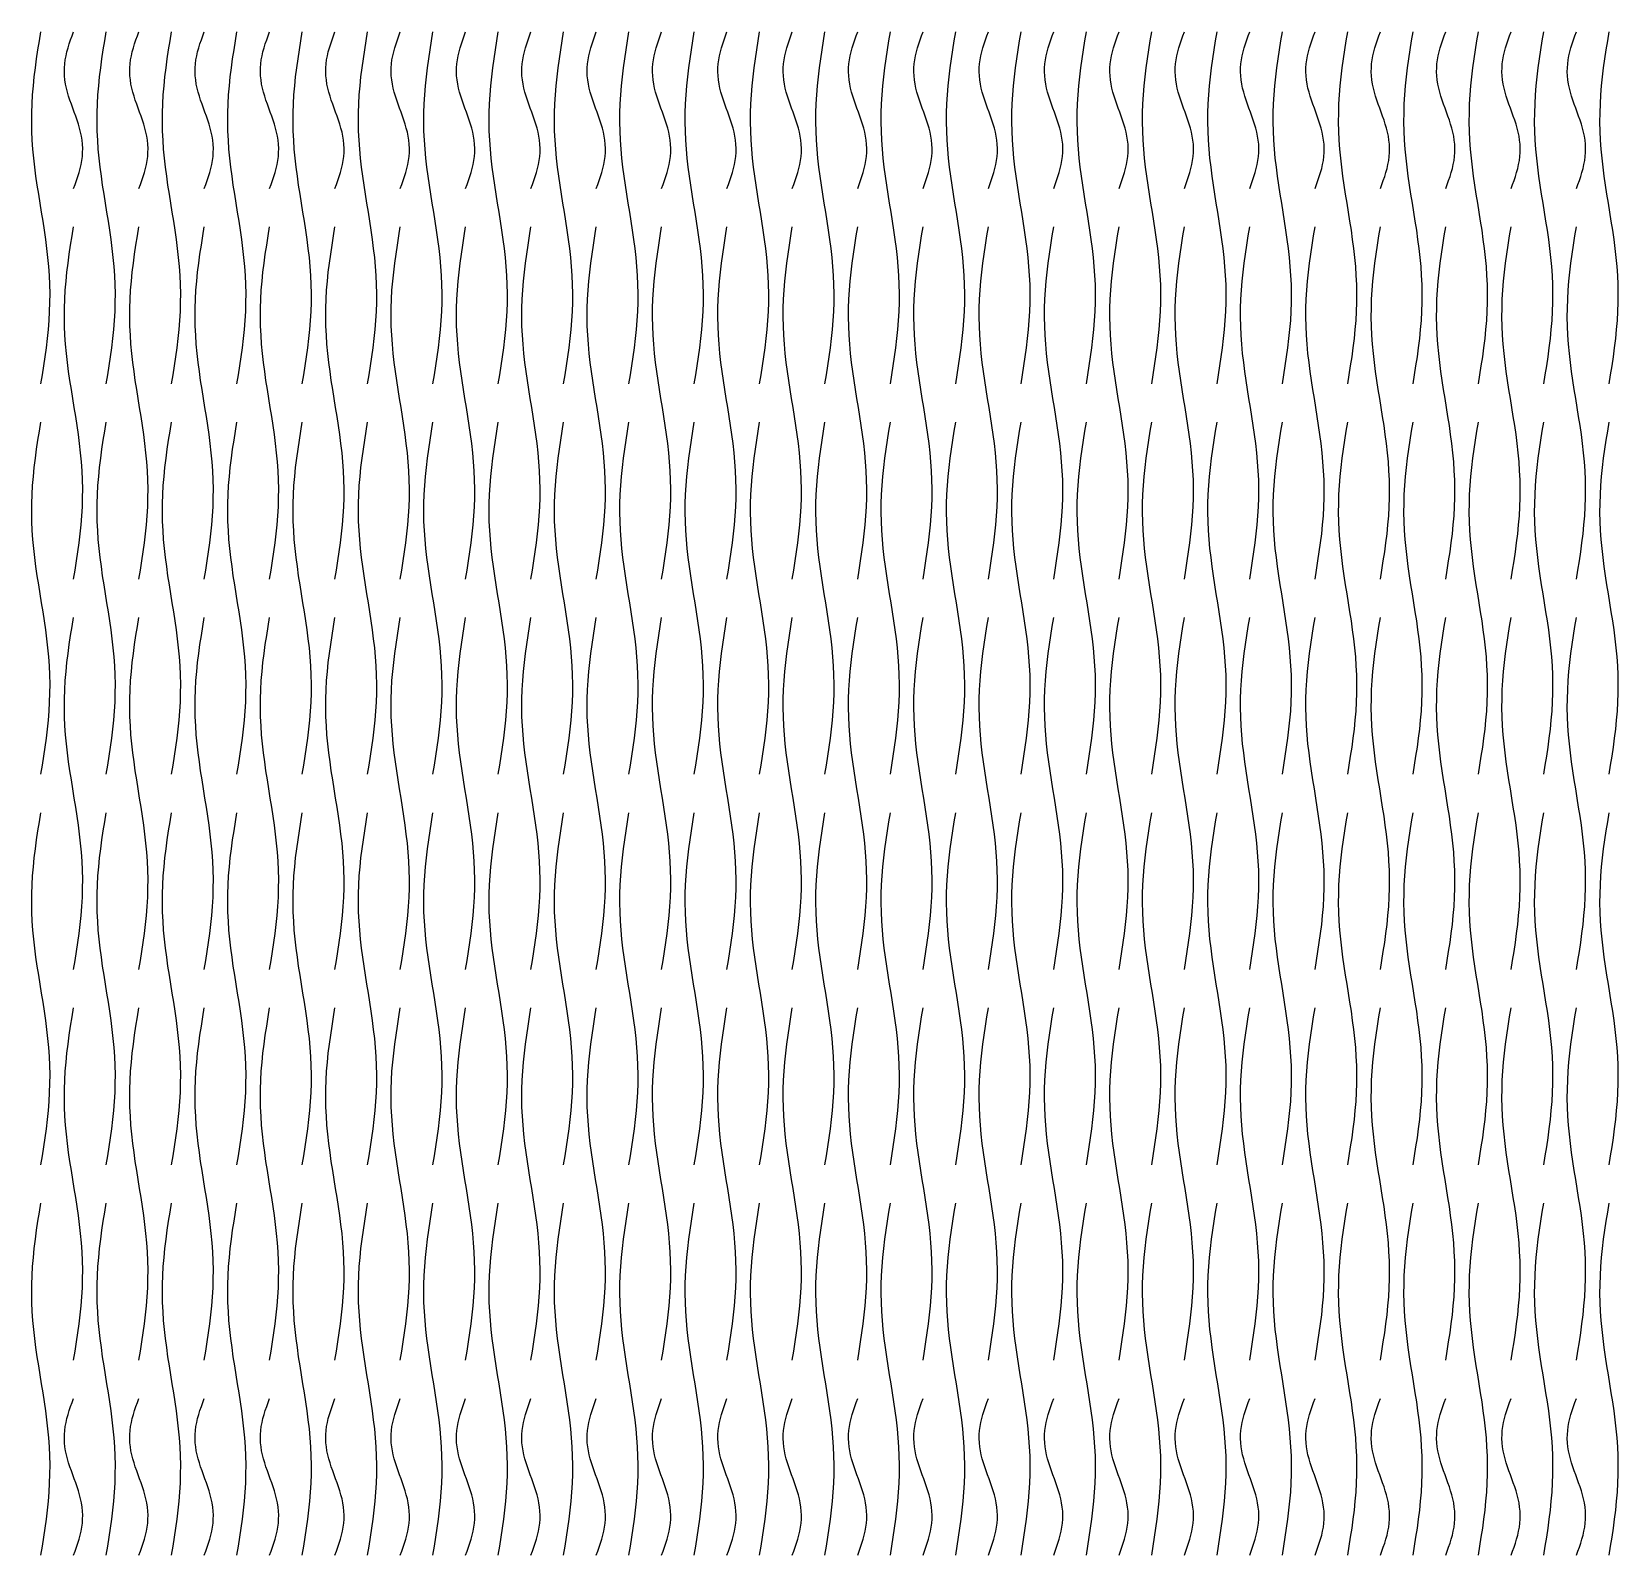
# Model space of a CAD drawing. Header units: millimetres. Extents: x 0.4 to 99.6, y 2.4 to 97.6.
import ezdxf

# ---------------------------------------------------------------- set-up
doc = ezdxf.new("R2010")
doc.units = ezdxf.units.MM
doc.layers.add('CUT', color=1, linetype='Continuous')

msp = doc.modelspace()

# ---------------------------------------------------------------- linework, layer by layer
at = {"layer": 'CUT'}
for points in [[(1.021, 75.6), (1.112, 76.164), (1.202, 76.728), (1.286, 77.292), (1.364, 77.856), (1.433, 78.421), (1.491, 78.985), (1.537, 79.549), (1.57, 80.113), (1.588, 80.677), (1.592, 81.241), (1.581, 81.805), (1.555, 82.369), (1.516, 82.933), (1.463, 83.497), (1.4, 84.062), (1.326, 84.626), (1.245, 85.19), (1.157, 85.754), (1.067, 86.318), (0.975, 86.882), (0.884, 87.446), (0.797, 88.01), (0.715, 88.574), (0.642, 89.138), (0.578, 89.703), (0.526, 90.267), (0.486, 90.831), (0.461, 91.395), (0.45, 91.959), (0.453, 92.523), (0.472, 93.087), (0.504, 93.651), (0.55, 94.215), (0.608, 94.779), (0.677, 95.344), (0.755, 95.908), (0.84, 96.472), (0.929, 97.036), (1.021, 97.6)], [(3.062, 87.8), (3.153, 88.051), (3.243, 88.303), (3.327, 88.554), (3.405, 88.805), (3.474, 89.056), (3.532, 89.308), (3.578, 89.559), (3.611, 89.81), (3.629, 90.062), (3.633, 90.313), (3.622, 90.564), (3.596, 90.815), (3.557, 91.067), (3.505, 91.318), (3.441, 91.569), (3.367, 91.821), (3.286, 92.072), (3.199, 92.323), (3.108, 92.574), (3.016, 92.826), (2.925, 93.077), (2.838, 93.328), (2.756, 93.579), (2.683, 93.831), (2.619, 94.082), (2.567, 94.333), (2.527, 94.585), (2.502, 94.836), (2.491, 95.087), (2.494, 95.338), (2.513, 95.59), (2.545, 95.841), (2.591, 96.092), (2.65, 96.344), (2.718, 96.595), (2.796, 96.846), (2.881, 97.097), (2.97, 97.349), (3.062, 97.6)], [(5.103, 75.6), (5.195, 76.164), (5.284, 76.728), (5.369, 77.292), (5.446, 77.856), (5.515, 78.421), (5.573, 78.985), (5.619, 79.549), (5.652, 80.113), (5.67, 80.677), (5.674, 81.241), (5.663, 81.805), (5.637, 82.369), (5.598, 82.933), (5.546, 83.497), (5.482, 84.062), (5.408, 84.626), (5.327, 85.19), (5.24, 85.754), (5.149, 86.318), (5.057, 86.882), (4.966, 87.446), (4.879, 88.01), (4.798, 88.574), (4.724, 89.138), (4.66, 89.703), (4.608, 90.267), (4.569, 90.831), (4.543, 91.395), (4.532, 91.959), (4.536, 92.523), (4.554, 93.087), (4.587, 93.651), (4.633, 94.215), (4.691, 94.779), (4.76, 95.344), (4.837, 95.908), (4.922, 96.472), (5.011, 97.036), (5.103, 97.6)], [(7.144, 87.8), (7.236, 88.051), (7.325, 88.303), (7.41, 88.554), (7.488, 88.805), (7.556, 89.056), (7.615, 89.308), (7.661, 89.559), (7.693, 89.81), (7.712, 90.062), (7.715, 90.313), (7.704, 90.564), (7.679, 90.815), (7.639, 91.067), (7.587, 91.318), (7.523, 91.569), (7.45, 91.821), (7.368, 92.072), (7.281, 92.323), (7.19, 92.574), (7.098, 92.826), (7.007, 93.077), (6.92, 93.328), (6.839, 93.579), (6.765, 93.831), (6.701, 94.082), (6.649, 94.333), (6.61, 94.585), (6.584, 94.836), (6.573, 95.087), (6.577, 95.338), (6.595, 95.59), (6.628, 95.841), (6.674, 96.092), (6.732, 96.344), (6.801, 96.595), (6.879, 96.846), (6.963, 97.097), (7.053, 97.349), (7.144, 97.6)], [(9.185, 75.6), (9.277, 76.164), (9.366, 76.728), (9.451, 77.292), (9.529, 77.856), (9.598, 78.421), (9.656, 78.985), (9.702, 79.549), (9.734, 80.113), (9.753, 80.677), (9.756, 81.241), (9.745, 81.805), (9.72, 82.369), (9.68, 82.933), (9.628, 83.497), (9.564, 84.062), (9.491, 84.626), (9.409, 85.19), (9.322, 85.754), (9.231, 86.318), (9.139, 86.882), (9.049, 87.446), (8.961, 88.01), (8.88, 88.574), (8.806, 89.138), (8.743, 89.703), (8.69, 90.267), (8.651, 90.831), (8.625, 91.395), (8.614, 91.959), (8.618, 92.523), (8.636, 93.087), (8.669, 93.651), (8.715, 94.215), (8.773, 94.779), (8.842, 95.344), (8.92, 95.908), (9.004, 96.472), (9.094, 97.036), (9.185, 97.6)], [(11.227, 87.8), (11.318, 88.051), (11.408, 88.303), (11.492, 88.554), (11.57, 88.805), (11.639, 89.056), (11.697, 89.308), (11.743, 89.559), (11.776, 89.81), (11.794, 90.062), (11.798, 90.313), (11.787, 90.564), (11.761, 90.815), (11.722, 91.067), (11.669, 91.318), (11.606, 91.569), (11.532, 91.821), (11.451, 92.072), (11.363, 92.323), (11.273, 92.574), (11.181, 92.826), (11.09, 93.077), (11.003, 93.328), (10.921, 93.579), (10.848, 93.831), (10.784, 94.082), (10.732, 94.333), (10.692, 94.585), (10.667, 94.836), (10.656, 95.087), (10.659, 95.338), (10.678, 95.59), (10.71, 95.841), (10.756, 96.092), (10.814, 96.344), (10.883, 96.595), (10.961, 96.846), (11.046, 97.097), (11.135, 97.349), (11.227, 97.6)], [(13.268, 75.6), (13.359, 76.164), (13.449, 76.728), (13.533, 77.292), (13.611, 77.856), (13.68, 78.421), (13.738, 78.985), (13.784, 79.549), (13.817, 80.113), (13.835, 80.677), (13.839, 81.241), (13.828, 81.805), (13.802, 82.369), (13.763, 82.933), (13.711, 83.497), (13.647, 84.062), (13.573, 84.626), (13.492, 85.19), (13.405, 85.754), (13.314, 86.318), (13.222, 86.882), (13.131, 87.446), (13.044, 88.01), (12.962, 88.574), (12.889, 89.138), (12.825, 89.703), (12.773, 90.267), (12.733, 90.831), (12.708, 91.395), (12.697, 91.959), (12.7, 92.523), (12.719, 93.087), (12.751, 93.651), (12.797, 94.215), (12.856, 94.779), (12.924, 95.344), (13.002, 95.908), (13.087, 96.472), (13.176, 97.036), (13.268, 97.6)], [(15.309, 87.8), (15.401, 88.051), (15.49, 88.303), (15.575, 88.554), (15.652, 88.805), (15.721, 89.056), (15.779, 89.308), (15.825, 89.559), (15.858, 89.81), (15.876, 90.062), (15.88, 90.313), (15.869, 90.564), (15.843, 90.815), (15.804, 91.067), (15.752, 91.318), (15.688, 91.569), (15.614, 91.821), (15.533, 92.072), (15.446, 92.323), (15.355, 92.574), (15.263, 92.826), (15.172, 93.077), (15.085, 93.328), (15.004, 93.579), (14.93, 93.831), (14.866, 94.082), (14.814, 94.333), (14.775, 94.585), (14.749, 94.836), (14.738, 95.087), (14.742, 95.338), (14.76, 95.59), (14.793, 95.841), (14.839, 96.092), (14.897, 96.344), (14.966, 96.595), (15.043, 96.846), (15.128, 97.097), (15.217, 97.349), (15.309, 97.6)], [(17.35, 75.6), (17.442, 76.164), (17.531, 76.728), (17.616, 77.292), (17.694, 77.856), (17.762, 78.421), (17.821, 78.985), (17.867, 79.549), (17.899, 80.113), (17.918, 80.677), (17.921, 81.241), (17.91, 81.805), (17.885, 82.369), (17.845, 82.933), (17.793, 83.497), (17.729, 84.062), (17.656, 84.626), (17.574, 85.19), (17.487, 85.754), (17.396, 86.318), (17.304, 86.882), (17.213, 87.446), (17.126, 88.01), (17.045, 88.574), (16.971, 89.138), (16.907, 89.703), (16.855, 90.267), (16.816, 90.831), (16.79, 91.395), (16.779, 91.959), (16.783, 92.523), (16.801, 93.087), (16.834, 93.651), (16.88, 94.215), (16.938, 94.779), (17.007, 95.344), (17.085, 95.908), (17.169, 96.472), (17.259, 97.036), (17.35, 97.6)], [(19.391, 87.8), (19.483, 88.051), (19.572, 88.303), (19.657, 88.554), (19.735, 88.805), (19.804, 89.056), (19.862, 89.308), (19.908, 89.559), (19.94, 89.81), (19.959, 90.062), (19.962, 90.313), (19.951, 90.564), (19.926, 90.815), (19.886, 91.067), (19.834, 91.318), (19.77, 91.569), (19.697, 91.821), (19.615, 92.072), (19.528, 92.323), (19.437, 92.574), (19.345, 92.826), (19.255, 93.077), (19.167, 93.328), (19.086, 93.579), (19.012, 93.831), (18.949, 94.082), (18.896, 94.333), (18.857, 94.585), (18.831, 94.836), (18.82, 95.087), (18.824, 95.338), (18.842, 95.59), (18.875, 95.841), (18.921, 96.092), (18.979, 96.344), (19.048, 96.595), (19.126, 96.846), (19.21, 97.097), (19.3, 97.349), (19.391, 97.6)], [(21.433, 75.6), (21.524, 76.164), (21.614, 76.728), (21.698, 77.292), (21.776, 77.856), (21.845, 78.421), (21.903, 78.985), (21.949, 79.549), (21.982, 80.113), (22, 80.677), (22.004, 81.241), (21.993, 81.805), (21.967, 82.369), (21.928, 82.933), (21.875, 83.497), (21.812, 84.062), (21.738, 84.626), (21.657, 85.19), (21.569, 85.754), (21.479, 86.318), (21.387, 86.882), (21.296, 87.446), (21.209, 88.01), (21.127, 88.574), (21.054, 89.138), (20.99, 89.703), (20.938, 90.267), (20.898, 90.831), (20.873, 91.395), (20.862, 91.959), (20.865, 92.523), (20.884, 93.087), (20.916, 93.651), (20.962, 94.215), (21.02, 94.779), (21.089, 95.344), (21.167, 95.908), (21.252, 96.472), (21.341, 97.036), (21.433, 97.6)], [(23.474, 87.8), (23.565, 88.051), (23.655, 88.303), (23.739, 88.554), (23.817, 88.805), (23.886, 89.056), (23.944, 89.308), (23.99, 89.559), (24.023, 89.81), (24.041, 90.062), (24.045, 90.313), (24.034, 90.564), (24.008, 90.815), (23.969, 91.067), (23.917, 91.318), (23.853, 91.569), (23.779, 91.821), (23.698, 92.072), (23.611, 92.323), (23.52, 92.574), (23.428, 92.826), (23.337, 93.077), (23.25, 93.328), (23.168, 93.579), (23.095, 93.831), (23.031, 94.082), (22.979, 94.333), (22.939, 94.585), (22.914, 94.836), (22.903, 95.087), (22.906, 95.338), (22.925, 95.59), (22.957, 95.841), (23.003, 96.092), (23.062, 96.344), (23.13, 96.595), (23.208, 96.846), (23.293, 97.097), (23.382, 97.349), (23.474, 97.6)], [(25.515, 75.6), (25.607, 76.164), (25.696, 76.728), (25.781, 77.292), (25.858, 77.856), (25.927, 78.421), (25.985, 78.985), (26.031, 79.549), (26.064, 80.113), (26.082, 80.677), (26.086, 81.241), (26.075, 81.805), (26.049, 82.369), (26.01, 82.933), (25.958, 83.497), (25.894, 84.062), (25.82, 84.626), (25.739, 85.19), (25.652, 85.754), (25.561, 86.318), (25.469, 86.882), (25.378, 87.446), (25.291, 88.01), (25.21, 88.574), (25.136, 89.138), (25.072, 89.703), (25.02, 90.267), (24.981, 90.831), (24.955, 91.395), (24.944, 91.959), (24.948, 92.523), (24.966, 93.087), (24.999, 93.651), (25.045, 94.215), (25.103, 94.779), (25.172, 95.344), (25.249, 95.908), (25.334, 96.472), (25.423, 97.036), (25.515, 97.6)], [(27.556, 87.8), (27.648, 88.051), (27.737, 88.303), (27.822, 88.554), (27.9, 88.805), (27.968, 89.056), (28.027, 89.308), (28.073, 89.559), (28.105, 89.81), (28.124, 90.062), (28.127, 90.313), (28.116, 90.564), (28.091, 90.815), (28.051, 91.067), (27.999, 91.318), (27.935, 91.569), (27.862, 91.821), (27.78, 92.072), (27.693, 92.323), (27.602, 92.574), (27.51, 92.826), (27.419, 93.077), (27.332, 93.328), (27.251, 93.579), (27.177, 93.831), (27.113, 94.082), (27.061, 94.333), (27.022, 94.585), (26.996, 94.836), (26.985, 95.087), (26.989, 95.338), (27.007, 95.59), (27.04, 95.841), (27.086, 96.092), (27.144, 96.344), (27.213, 96.595), (27.291, 96.846), (27.375, 97.097), (27.465, 97.349), (27.556, 97.6)], [(29.597, 75.6), (29.689, 76.164), (29.778, 76.728), (29.863, 77.292), (29.941, 77.856), (30.01, 78.421), (30.068, 78.985), (30.114, 79.549), (30.146, 80.113), (30.165, 80.677), (30.168, 81.241), (30.157, 81.805), (30.132, 82.369), (30.092, 82.933), (30.04, 83.497), (29.976, 84.062), (29.903, 84.626), (29.821, 85.19), (29.734, 85.754), (29.643, 86.318), (29.551, 86.882), (29.461, 87.446), (29.373, 88.01), (29.292, 88.574), (29.218, 89.138), (29.155, 89.703), (29.102, 90.267), (29.063, 90.831), (29.037, 91.395), (29.026, 91.959), (29.03, 92.523), (29.048, 93.087), (29.081, 93.651), (29.127, 94.215), (29.185, 94.779), (29.254, 95.344), (29.332, 95.908), (29.416, 96.472), (29.506, 97.036), (29.597, 97.6)], [(31.639, 87.8), (31.73, 88.051), (31.82, 88.303), (31.904, 88.554), (31.982, 88.805), (32.051, 89.056), (32.109, 89.308), (32.155, 89.559), (32.188, 89.81), (32.206, 90.062), (32.21, 90.313), (32.199, 90.564), (32.173, 90.815), (32.134, 91.067), (32.081, 91.318), (32.018, 91.569), (31.944, 91.821), (31.863, 92.072), (31.775, 92.323), (31.685, 92.574), (31.593, 92.826), (31.502, 93.077), (31.415, 93.328), (31.333, 93.579), (31.26, 93.831), (31.196, 94.082), (31.144, 94.333), (31.104, 94.585), (31.079, 94.836), (31.068, 95.087), (31.071, 95.338), (31.09, 95.59), (31.122, 95.841), (31.168, 96.092), (31.226, 96.344), (31.295, 96.595), (31.373, 96.846), (31.458, 97.097), (31.547, 97.349), (31.639, 97.6)], [(33.68, 75.6), (33.771, 76.164), (33.861, 76.728), (33.945, 77.292), (34.023, 77.856), (34.092, 78.421), (34.15, 78.985), (34.196, 79.549), (34.229, 80.113), (34.247, 80.677), (34.251, 81.241), (34.24, 81.805), (34.214, 82.369), (34.175, 82.933), (34.123, 83.497), (34.059, 84.062), (33.985, 84.626), (33.904, 85.19), (33.817, 85.754), (33.726, 86.318), (33.634, 86.882), (33.543, 87.446), (33.456, 88.01), (33.374, 88.574), (33.301, 89.138), (33.237, 89.703), (33.185, 90.267), (33.145, 90.831), (33.12, 91.395), (33.109, 91.959), (33.112, 92.523), (33.131, 93.087), (33.163, 93.651), (33.209, 94.215), (33.268, 94.779), (33.336, 95.344), (33.414, 95.908), (33.499, 96.472), (33.588, 97.036), (33.68, 97.6)], [(35.721, 87.8), (35.813, 88.051), (35.902, 88.303), (35.987, 88.554), (36.064, 88.805), (36.133, 89.056), (36.191, 89.308), (36.237, 89.559), (36.27, 89.81), (36.288, 90.062), (36.292, 90.313), (36.281, 90.564), (36.255, 90.815), (36.216, 91.067), (36.164, 91.318), (36.1, 91.569), (36.026, 91.821), (35.945, 92.072), (35.858, 92.323), (35.767, 92.574), (35.675, 92.826), (35.584, 93.077), (35.497, 93.328), (35.416, 93.579), (35.342, 93.831), (35.278, 94.082), (35.226, 94.333), (35.187, 94.585), (35.161, 94.836), (35.15, 95.087), (35.154, 95.338), (35.172, 95.59), (35.205, 95.841), (35.251, 96.092), (35.309, 96.344), (35.378, 96.595), (35.455, 96.846), (35.54, 97.097), (35.629, 97.349), (35.721, 97.6)], [(37.762, 75.6), (37.854, 76.164), (37.943, 76.728), (38.028, 77.292), (38.106, 77.856), (38.174, 78.421), (38.233, 78.985), (38.279, 79.549), (38.311, 80.113), (38.33, 80.677), (38.333, 81.241), (38.322, 81.805), (38.297, 82.369), (38.257, 82.933), (38.205, 83.497), (38.141, 84.062), (38.068, 84.626), (37.986, 85.19), (37.899, 85.754), (37.808, 86.318), (37.716, 86.882), (37.625, 87.446), (37.538, 88.01), (37.457, 88.574), (37.383, 89.138), (37.319, 89.703), (37.267, 90.267), (37.228, 90.831), (37.202, 91.395), (37.191, 91.959), (37.195, 92.523), (37.213, 93.087), (37.246, 93.651), (37.292, 94.215), (37.35, 94.779), (37.419, 95.344), (37.497, 95.908), (37.581, 96.472), (37.671, 97.036), (37.762, 97.6)], [(39.803, 87.8), (39.895, 88.051), (39.984, 88.303), (40.069, 88.554), (40.147, 88.805), (40.216, 89.056), (40.274, 89.308), (40.32, 89.559), (40.352, 89.81), (40.371, 90.062), (40.374, 90.313), (40.363, 90.564), (40.338, 90.815), (40.298, 91.067), (40.246, 91.318), (40.182, 91.569), (40.109, 91.821), (40.027, 92.072), (39.94, 92.323), (39.849, 92.574), (39.757, 92.826), (39.667, 93.077), (39.579, 93.328), (39.498, 93.579), (39.424, 93.831), (39.361, 94.082), (39.308, 94.333), (39.269, 94.585), (39.243, 94.836), (39.232, 95.087), (39.236, 95.338), (39.254, 95.59), (39.287, 95.841), (39.333, 96.092), (39.391, 96.344), (39.46, 96.595), (39.538, 96.846), (39.622, 97.097), (39.712, 97.349), (39.803, 97.6)], [(41.845, 75.6), (41.936, 76.164), (42.026, 76.728), (42.11, 77.292), (42.188, 77.856), (42.257, 78.421), (42.315, 78.985), (42.361, 79.549), (42.394, 80.113), (42.412, 80.677), (42.416, 81.241), (42.405, 81.805), (42.379, 82.369), (42.34, 82.933), (42.287, 83.497), (42.224, 84.062), (42.15, 84.626), (42.069, 85.19), (41.981, 85.754), (41.891, 86.318), (41.799, 86.882), (41.708, 87.446), (41.621, 88.01), (41.539, 88.574), (41.466, 89.138), (41.402, 89.703), (41.35, 90.267), (41.31, 90.831), (41.285, 91.395), (41.274, 91.959), (41.277, 92.523), (41.296, 93.087), (41.328, 93.651), (41.374, 94.215), (41.432, 94.779), (41.501, 95.344), (41.579, 95.908), (41.664, 96.472), (41.753, 97.036), (41.845, 97.6)], [(43.886, 87.8), (43.977, 88.051), (44.067, 88.303), (44.151, 88.554), (44.229, 88.805), (44.298, 89.056), (44.356, 89.308), (44.402, 89.559), (44.435, 89.81), (44.453, 90.062), (44.457, 90.313), (44.446, 90.564), (44.42, 90.815), (44.381, 91.067), (44.329, 91.318), (44.265, 91.569), (44.191, 91.821), (44.11, 92.072), (44.023, 92.323), (43.932, 92.574), (43.84, 92.826), (43.749, 93.077), (43.662, 93.328), (43.58, 93.579), (43.507, 93.831), (43.443, 94.082), (43.391, 94.333), (43.351, 94.585), (43.326, 94.836), (43.315, 95.087), (43.318, 95.338), (43.337, 95.59), (43.369, 95.841), (43.415, 96.092), (43.474, 96.344), (43.542, 96.595), (43.62, 96.846), (43.705, 97.097), (43.794, 97.349), (43.886, 97.6)], [(45.927, 75.6), (46.019, 76.164), (46.108, 76.728), (46.193, 77.292), (46.27, 77.856), (46.339, 78.421), (46.397, 78.985), (46.443, 79.549), (46.476, 80.113), (46.494, 80.677), (46.498, 81.241), (46.487, 81.805), (46.461, 82.369), (46.422, 82.933), (46.37, 83.497), (46.306, 84.062), (46.232, 84.626), (46.151, 85.19), (46.064, 85.754), (45.973, 86.318), (45.881, 86.882), (45.79, 87.446), (45.703, 88.01), (45.622, 88.574), (45.548, 89.138), (45.484, 89.703), (45.432, 90.267), (45.393, 90.831), (45.367, 91.395), (45.356, 91.959), (45.36, 92.523), (45.378, 93.087), (45.411, 93.651), (45.457, 94.215), (45.515, 94.779), (45.584, 95.344), (45.661, 95.908), (45.746, 96.472), (45.835, 97.036), (45.927, 97.6)], [(47.968, 87.8), (48.06, 88.051), (48.149, 88.303), (48.234, 88.554), (48.312, 88.805), (48.38, 89.056), (48.439, 89.308), (48.485, 89.559), (48.517, 89.81), (48.536, 90.062), (48.539, 90.313), (48.528, 90.564), (48.503, 90.815), (48.463, 91.067), (48.411, 91.318), (48.347, 91.569), (48.274, 91.821), (48.192, 92.072), (48.105, 92.323), (48.014, 92.574), (47.922, 92.826), (47.831, 93.077), (47.744, 93.328), (47.663, 93.579), (47.589, 93.831), (47.525, 94.082), (47.473, 94.333), (47.434, 94.585), (47.408, 94.836), (47.397, 95.087), (47.401, 95.338), (47.419, 95.59), (47.452, 95.841), (47.498, 96.092), (47.556, 96.344), (47.625, 96.595), (47.703, 96.846), (47.787, 97.097), (47.877, 97.349), (47.968, 97.6)], [(50.009, 75.6), (50.101, 76.164), (50.19, 76.728), (50.275, 77.292), (50.353, 77.856), (50.422, 78.421), (50.48, 78.985), (50.526, 79.549), (50.558, 80.113), (50.577, 80.677), (50.58, 81.241), (50.569, 81.805), (50.544, 82.369), (50.504, 82.933), (50.452, 83.497), (50.388, 84.062), (50.315, 84.626), (50.233, 85.19), (50.146, 85.754), (50.055, 86.318), (49.963, 86.882), (49.873, 87.446), (49.785, 88.01), (49.704, 88.574), (49.63, 89.138), (49.567, 89.703), (49.514, 90.267), (49.475, 90.831), (49.449, 91.395), (49.438, 91.959), (49.442, 92.523), (49.46, 93.087), (49.493, 93.651), (49.539, 94.215), (49.597, 94.779), (49.666, 95.344), (49.744, 95.908), (49.828, 96.472), (49.918, 97.036), (50.009, 97.6)], [(52.051, 87.8), (52.142, 88.051), (52.232, 88.303), (52.316, 88.554), (52.394, 88.805), (52.463, 89.056), (52.521, 89.308), (52.567, 89.559), (52.6, 89.81), (52.618, 90.062), (52.622, 90.313), (52.611, 90.564), (52.585, 90.815), (52.546, 91.067), (52.493, 91.318), (52.43, 91.569), (52.356, 91.821), (52.275, 92.072), (52.187, 92.323), (52.097, 92.574), (52.005, 92.826), (51.914, 93.077), (51.827, 93.328), (51.745, 93.579), (51.672, 93.831), (51.608, 94.082), (51.556, 94.333), (51.516, 94.585), (51.491, 94.836), (51.48, 95.087), (51.483, 95.338), (51.502, 95.59), (51.534, 95.841), (51.58, 96.092), (51.638, 96.344), (51.707, 96.595), (51.785, 96.846), (51.87, 97.097), (51.959, 97.349), (52.051, 97.6)], [(54.092, 75.6), (54.183, 76.164), (54.273, 76.728), (54.357, 77.292), (54.435, 77.856), (54.504, 78.421), (54.562, 78.985), (54.608, 79.549), (54.641, 80.113), (54.659, 80.677), (54.663, 81.241), (54.652, 81.805), (54.626, 82.369), (54.587, 82.933), (54.535, 83.497), (54.471, 84.062), (54.397, 84.626), (54.316, 85.19), (54.229, 85.754), (54.138, 86.318), (54.046, 86.882), (53.955, 87.446), (53.868, 88.01), (53.786, 88.574), (53.713, 89.138), (53.649, 89.703), (53.597, 90.267), (53.557, 90.831), (53.532, 91.395), (53.521, 91.959), (53.524, 92.523), (53.543, 93.087), (53.575, 93.651), (53.621, 94.215), (53.68, 94.779), (53.748, 95.344), (53.826, 95.908), (53.911, 96.472), (54, 97.036), (54.092, 97.6)], [(56.133, 87.8), (56.225, 88.051), (56.314, 88.303), (56.399, 88.554), (56.476, 88.805), (56.545, 89.056), (56.603, 89.308), (56.649, 89.559), (56.682, 89.81), (56.7, 90.062), (56.704, 90.313), (56.693, 90.564), (56.667, 90.815), (56.628, 91.067), (56.576, 91.318), (56.512, 91.569), (56.438, 91.821), (56.357, 92.072), (56.27, 92.323), (56.179, 92.574), (56.087, 92.826), (55.996, 93.077), (55.909, 93.328), (55.828, 93.579), (55.754, 93.831), (55.69, 94.082), (55.638, 94.333), (55.599, 94.585), (55.573, 94.836), (55.562, 95.087), (55.566, 95.338), (55.584, 95.59), (55.617, 95.841), (55.663, 96.092), (55.721, 96.344), (55.79, 96.595), (55.867, 96.846), (55.952, 97.097), (56.041, 97.349), (56.133, 97.6)], [(58.174, 75.6), (58.266, 76.164), (58.355, 76.728), (58.44, 77.292), (58.518, 77.856), (58.586, 78.421), (58.645, 78.985), (58.691, 79.549), (58.723, 80.113), (58.742, 80.677), (58.745, 81.241), (58.734, 81.805), (58.709, 82.369), (58.669, 82.933), (58.617, 83.497), (58.553, 84.062), (58.48, 84.626), (58.398, 85.19), (58.311, 85.754), (58.22, 86.318), (58.128, 86.882), (58.037, 87.446), (57.95, 88.01), (57.869, 88.574), (57.795, 89.138), (57.731, 89.703), (57.679, 90.267), (57.64, 90.831), (57.614, 91.395), (57.603, 91.959), (57.607, 92.523), (57.625, 93.087), (57.658, 93.651), (57.704, 94.215), (57.762, 94.779), (57.831, 95.344), (57.909, 95.908), (57.993, 96.472), (58.083, 97.036), (58.174, 97.6)], [(60.215, 87.8), (60.307, 88.051), (60.396, 88.303), (60.481, 88.554), (60.559, 88.805), (60.628, 89.056), (60.686, 89.308), (60.732, 89.559), (60.764, 89.81), (60.783, 90.062), (60.786, 90.313), (60.775, 90.564), (60.75, 90.815), (60.71, 91.067), (60.658, 91.318), (60.594, 91.569), (60.521, 91.821), (60.439, 92.072), (60.352, 92.323), (60.261, 92.574), (60.169, 92.826), (60.079, 93.077), (59.991, 93.328), (59.91, 93.579), (59.836, 93.831), (59.773, 94.082), (59.72, 94.333), (59.681, 94.585), (59.655, 94.836), (59.644, 95.087), (59.648, 95.338), (59.666, 95.59), (59.699, 95.841), (59.745, 96.092), (59.803, 96.344), (59.872, 96.595), (59.95, 96.846), (60.034, 97.097), (60.124, 97.349), (60.215, 97.6)], [(62.257, 75.6), (62.348, 76.164), (62.438, 76.728), (62.522, 77.292), (62.6, 77.856), (62.669, 78.421), (62.727, 78.985), (62.773, 79.549), (62.806, 80.113), (62.824, 80.677), (62.828, 81.241), (62.817, 81.805), (62.791, 82.369), (62.752, 82.933), (62.699, 83.497), (62.636, 84.062), (62.562, 84.626), (62.481, 85.19), (62.393, 85.754), (62.303, 86.318), (62.211, 86.882), (62.12, 87.446), (62.033, 88.01), (61.951, 88.574), (61.878, 89.138), (61.814, 89.703), (61.762, 90.267), (61.722, 90.831), (61.697, 91.395), (61.686, 91.959), (61.689, 92.523), (61.708, 93.087), (61.74, 93.651), (61.786, 94.215), (61.844, 94.779), (61.913, 95.344), (61.991, 95.908), (62.076, 96.472), (62.165, 97.036), (62.257, 97.6)], [(64.298, 87.8), (64.389, 88.051), (64.479, 88.303), (64.563, 88.554), (64.641, 88.805), (64.71, 89.056), (64.768, 89.308), (64.814, 89.559), (64.847, 89.81), (64.865, 90.062), (64.869, 90.313), (64.858, 90.564), (64.832, 90.815), (64.793, 91.067), (64.741, 91.318), (64.677, 91.569), (64.603, 91.821), (64.522, 92.072), (64.435, 92.323), (64.344, 92.574), (64.252, 92.826), (64.161, 93.077), (64.074, 93.328), (63.992, 93.579), (63.919, 93.831), (63.855, 94.082), (63.803, 94.333), (63.763, 94.585), (63.738, 94.836), (63.727, 95.087), (63.73, 95.338), (63.749, 95.59), (63.781, 95.841), (63.827, 96.092), (63.886, 96.344), (63.954, 96.595), (64.032, 96.846), (64.117, 97.097), (64.206, 97.349), (64.298, 97.6)], [(66.339, 75.6), (66.431, 76.164), (66.52, 76.728), (66.605, 77.292), (66.682, 77.856), (66.751, 78.421), (66.809, 78.985), (66.855, 79.549), (66.888, 80.113), (66.906, 80.677), (66.91, 81.241), (66.899, 81.805), (66.873, 82.369), (66.834, 82.933), (66.782, 83.497), (66.718, 84.062), (66.644, 84.626), (66.563, 85.19), (66.476, 85.754), (66.385, 86.318), (66.293, 86.882), (66.202, 87.446), (66.115, 88.01), (66.034, 88.574), (65.96, 89.138), (65.896, 89.703), (65.844, 90.267), (65.805, 90.831), (65.779, 91.395), (65.768, 91.959), (65.772, 92.523), (65.79, 93.087), (65.823, 93.651), (65.869, 94.215), (65.927, 94.779), (65.996, 95.344), (66.073, 95.908), (66.158, 96.472), (66.247, 97.036), (66.339, 97.6)], [(68.38, 87.8), (68.472, 88.051), (68.561, 88.303), (68.646, 88.554), (68.724, 88.805), (68.792, 89.056), (68.851, 89.308), (68.897, 89.559), (68.929, 89.81), (68.948, 90.062), (68.951, 90.313), (68.94, 90.564), (68.915, 90.815), (68.875, 91.067), (68.823, 91.318), (68.759, 91.569), (68.686, 91.821), (68.604, 92.072), (68.517, 92.323), (68.426, 92.574), (68.334, 92.826), (68.243, 93.077), (68.156, 93.328), (68.075, 93.579), (68.001, 93.831), (67.937, 94.082), (67.885, 94.333), (67.846, 94.585), (67.82, 94.836), (67.809, 95.087), (67.813, 95.338), (67.831, 95.59), (67.864, 95.841), (67.91, 96.092), (67.968, 96.344), (68.037, 96.595), (68.115, 96.846), (68.199, 97.097), (68.289, 97.349), (68.38, 97.6)], [(70.421, 75.6), (70.513, 76.164), (70.602, 76.728), (70.687, 77.292), (70.765, 77.856), (70.834, 78.421), (70.892, 78.985), (70.938, 79.549), (70.97, 80.113), (70.989, 80.677), (70.992, 81.241), (70.981, 81.805), (70.956, 82.369), (70.916, 82.933), (70.864, 83.497), (70.8, 84.062), (70.727, 84.626), (70.645, 85.19), (70.558, 85.754), (70.467, 86.318), (70.375, 86.882), (70.285, 87.446), (70.197, 88.01), (70.116, 88.574), (70.042, 89.138), (69.979, 89.703), (69.926, 90.267), (69.887, 90.831), (69.861, 91.395), (69.85, 91.959), (69.854, 92.523), (69.872, 93.087), (69.905, 93.651), (69.951, 94.215), (70.009, 94.779), (70.078, 95.344), (70.156, 95.908), (70.24, 96.472), (70.33, 97.036), (70.421, 97.6)], [(72.463, 87.8), (72.554, 88.051), (72.644, 88.303), (72.728, 88.554), (72.806, 88.805), (72.875, 89.056), (72.933, 89.308), (72.979, 89.559), (73.012, 89.81), (73.03, 90.062), (73.034, 90.313), (73.023, 90.564), (72.997, 90.815), (72.958, 91.067), (72.905, 91.318), (72.842, 91.569), (72.768, 91.821), (72.687, 92.072), (72.599, 92.323), (72.509, 92.574), (72.417, 92.826), (72.326, 93.077), (72.239, 93.328), (72.157, 93.579), (72.084, 93.831), (72.02, 94.082), (71.968, 94.333), (71.928, 94.585), (71.903, 94.836), (71.892, 95.087), (71.895, 95.338), (71.914, 95.59), (71.946, 95.841), (71.992, 96.092), (72.05, 96.344), (72.119, 96.595), (72.197, 96.846), (72.282, 97.097), (72.371, 97.349), (72.463, 97.6)], [(74.504, 75.6), (74.595, 76.164), (74.685, 76.728), (74.769, 77.292), (74.847, 77.856), (74.916, 78.421), (74.974, 78.985), (75.02, 79.549), (75.053, 80.113), (75.071, 80.677), (75.075, 81.241), (75.064, 81.805), (75.038, 82.369), (74.999, 82.933), (74.947, 83.497), (74.883, 84.062), (74.809, 84.626), (74.728, 85.19), (74.641, 85.754), (74.55, 86.318), (74.458, 86.882), (74.367, 87.446), (74.28, 88.01), (74.198, 88.574), (74.125, 89.138), (74.061, 89.703), (74.009, 90.267), (73.969, 90.831), (73.944, 91.395), (73.933, 91.959), (73.936, 92.523), (73.955, 93.087), (73.987, 93.651), (74.033, 94.215), (74.092, 94.779), (74.16, 95.344), (74.238, 95.908), (74.323, 96.472), (74.412, 97.036), (74.504, 97.6)], [(76.545, 87.8), (76.637, 88.051), (76.726, 88.303), (76.811, 88.554), (76.888, 88.805), (76.957, 89.056), (77.015, 89.308), (77.061, 89.559), (77.094, 89.81), (77.112, 90.062), (77.116, 90.313), (77.105, 90.564), (77.079, 90.815), (77.04, 91.067), (76.988, 91.318), (76.924, 91.569), (76.85, 91.821), (76.769, 92.072), (76.682, 92.323), (76.591, 92.574), (76.499, 92.826), (76.408, 93.077), (76.321, 93.328), (76.24, 93.579), (76.166, 93.831), (76.102, 94.082), (76.05, 94.333), (76.011, 94.585), (75.985, 94.836), (75.974, 95.087), (75.978, 95.338), (75.996, 95.59), (76.029, 95.841), (76.075, 96.092), (76.133, 96.344), (76.202, 96.595), (76.279, 96.846), (76.364, 97.097), (76.453, 97.349), (76.545, 97.6)], [(78.586, 75.6), (78.678, 76.164), (78.767, 76.728), (78.852, 77.292), (78.93, 77.856), (78.998, 78.421), (79.057, 78.985), (79.103, 79.549), (79.135, 80.113), (79.154, 80.677), (79.157, 81.241), (79.146, 81.805), (79.121, 82.369), (79.081, 82.933), (79.029, 83.497), (78.965, 84.062), (78.892, 84.626), (78.81, 85.19), (78.723, 85.754), (78.632, 86.318), (78.54, 86.882), (78.449, 87.446), (78.362, 88.01), (78.281, 88.574), (78.207, 89.138), (78.143, 89.703), (78.091, 90.267), (78.052, 90.831), (78.026, 91.395), (78.015, 91.959), (78.019, 92.523), (78.037, 93.087), (78.07, 93.651), (78.116, 94.215), (78.174, 94.779), (78.243, 95.344), (78.321, 95.908), (78.405, 96.472), (78.495, 97.036), (78.586, 97.6)], [(80.627, 87.8), (80.719, 88.051), (80.808, 88.303), (80.893, 88.554), (80.971, 88.805), (81.04, 89.056), (81.098, 89.308), (81.144, 89.559), (81.176, 89.81), (81.195, 90.062), (81.198, 90.313), (81.187, 90.564), (81.162, 90.815), (81.122, 91.067), (81.07, 91.318), (81.006, 91.569), (80.933, 91.821), (80.851, 92.072), (80.764, 92.323), (80.673, 92.574), (80.581, 92.826), (80.491, 93.077), (80.403, 93.328), (80.322, 93.579), (80.248, 93.831), (80.185, 94.082), (80.132, 94.333), (80.093, 94.585), (80.067, 94.836), (80.056, 95.087), (80.06, 95.338), (80.078, 95.59), (80.111, 95.841), (80.157, 96.092), (80.215, 96.344), (80.284, 96.595), (80.362, 96.846), (80.446, 97.097), (80.536, 97.349), (80.627, 97.6)], [(82.669, 75.6), (82.76, 76.164), (82.85, 76.728), (82.934, 77.292), (83.012, 77.856), (83.081, 78.421), (83.139, 78.985), (83.185, 79.549), (83.218, 80.113), (83.236, 80.677), (83.24, 81.241), (83.229, 81.805), (83.203, 82.369), (83.164, 82.933), (83.111, 83.497), (83.048, 84.062), (82.974, 84.626), (82.893, 85.19), (82.805, 85.754), (82.715, 86.318), (82.623, 86.882), (82.532, 87.446), (82.445, 88.01), (82.363, 88.574), (82.29, 89.138), (82.226, 89.703), (82.174, 90.267), (82.134, 90.831), (82.109, 91.395), (82.098, 91.959), (82.101, 92.523), (82.12, 93.087), (82.152, 93.651), (82.198, 94.215), (82.256, 94.779), (82.325, 95.344), (82.403, 95.908), (82.488, 96.472), (82.577, 97.036), (82.669, 97.6)], [(84.71, 87.8), (84.801, 88.051), (84.891, 88.303), (84.975, 88.554), (85.053, 88.805), (85.122, 89.056), (85.18, 89.308), (85.226, 89.559), (85.259, 89.81), (85.277, 90.062), (85.281, 90.313), (85.27, 90.564), (85.244, 90.815), (85.205, 91.067), (85.153, 91.318), (85.089, 91.569), (85.015, 91.821), (84.934, 92.072), (84.847, 92.323), (84.756, 92.574), (84.664, 92.826), (84.573, 93.077), (84.486, 93.328), (84.404, 93.579), (84.331, 93.831), (84.267, 94.082), (84.215, 94.333), (84.175, 94.585), (84.15, 94.836), (84.139, 95.087), (84.142, 95.338), (84.161, 95.59), (84.193, 95.841), (84.239, 96.092), (84.298, 96.344), (84.366, 96.595), (84.444, 96.846), (84.529, 97.097), (84.618, 97.349), (84.71, 97.6)], [(86.751, 75.6), (86.843, 76.164), (86.932, 76.728), (87.017, 77.292), (87.094, 77.856), (87.163, 78.421), (87.221, 78.985), (87.267, 79.549), (87.3, 80.113), (87.318, 80.677), (87.322, 81.241), (87.311, 81.805), (87.285, 82.369), (87.246, 82.933), (87.194, 83.497), (87.13, 84.062), (87.056, 84.626), (86.975, 85.19), (86.888, 85.754), (86.797, 86.318), (86.705, 86.882), (86.614, 87.446), (86.527, 88.01), (86.446, 88.574), (86.372, 89.138), (86.308, 89.703), (86.256, 90.267), (86.217, 90.831), (86.191, 91.395), (86.18, 91.959), (86.184, 92.523), (86.202, 93.087), (86.235, 93.651), (86.281, 94.215), (86.339, 94.779), (86.408, 95.344), (86.485, 95.908), (86.57, 96.472), (86.659, 97.036), (86.751, 97.6)], [(88.792, 87.8), (88.884, 88.051), (88.973, 88.303), (89.058, 88.554), (89.136, 88.805), (89.204, 89.056), (89.263, 89.308), (89.309, 89.559), (89.341, 89.81), (89.36, 90.062), (89.363, 90.313), (89.352, 90.564), (89.327, 90.815), (89.287, 91.067), (89.235, 91.318), (89.171, 91.569), (89.098, 91.821), (89.016, 92.072), (88.929, 92.323), (88.838, 92.574), (88.746, 92.826), (88.655, 93.077), (88.568, 93.328), (88.487, 93.579), (88.413, 93.831), (88.349, 94.082), (88.297, 94.333), (88.258, 94.585), (88.232, 94.836), (88.221, 95.087), (88.225, 95.338), (88.243, 95.59), (88.276, 95.841), (88.322, 96.092), (88.38, 96.344), (88.449, 96.595), (88.527, 96.846), (88.611, 97.097), (88.701, 97.349), (88.792, 97.6)], [(90.833, 75.6), (90.925, 76.164), (91.014, 76.728), (91.099, 77.292), (91.177, 77.856), (91.246, 78.421), (91.304, 78.985), (91.35, 79.549), (91.382, 80.113), (91.401, 80.677), (91.404, 81.241), (91.393, 81.805), (91.368, 82.369), (91.328, 82.933), (91.276, 83.497), (91.212, 84.062), (91.139, 84.626), (91.057, 85.19), (90.97, 85.754), (90.879, 86.318), (90.787, 86.882), (90.697, 87.446), (90.609, 88.01), (90.528, 88.574), (90.454, 89.138), (90.391, 89.703), (90.338, 90.267), (90.299, 90.831), (90.273, 91.395), (90.262, 91.959), (90.266, 92.523), (90.284, 93.087), (90.317, 93.651), (90.363, 94.215), (90.421, 94.779), (90.49, 95.344), (90.568, 95.908), (90.652, 96.472), (90.742, 97.036), (90.833, 97.6)], [(92.875, 87.8), (92.966, 88.051), (93.056, 88.303), (93.14, 88.554), (93.218, 88.805), (93.287, 89.056), (93.345, 89.308), (93.391, 89.559), (93.424, 89.81), (93.442, 90.062), (93.446, 90.313), (93.435, 90.564), (93.409, 90.815), (93.37, 91.067), (93.317, 91.318), (93.254, 91.569), (93.18, 91.821), (93.099, 92.072), (93.011, 92.323), (92.921, 92.574), (92.829, 92.826), (92.738, 93.077), (92.651, 93.328), (92.569, 93.579), (92.496, 93.831), (92.432, 94.082), (92.38, 94.333), (92.34, 94.585), (92.315, 94.836), (92.304, 95.087), (92.307, 95.338), (92.326, 95.59), (92.358, 95.841), (92.404, 96.092), (92.462, 96.344), (92.531, 96.595), (92.609, 96.846), (92.694, 97.097), (92.783, 97.349), (92.875, 97.6)], [(94.916, 75.6), (95.007, 76.164), (95.097, 76.728), (95.181, 77.292), (95.259, 77.856), (95.328, 78.421), (95.386, 78.985), (95.432, 79.549), (95.465, 80.113), (95.483, 80.677), (95.487, 81.241), (95.476, 81.805), (95.45, 82.369), (95.411, 82.933), (95.359, 83.497), (95.295, 84.062), (95.221, 84.626), (95.14, 85.19), (95.053, 85.754), (94.962, 86.318), (94.87, 86.882), (94.779, 87.446), (94.692, 88.01), (94.61, 88.574), (94.537, 89.138), (94.473, 89.703), (94.421, 90.267), (94.381, 90.831), (94.356, 91.395), (94.345, 91.959), (94.348, 92.523), (94.367, 93.087), (94.399, 93.651), (94.445, 94.215), (94.504, 94.779), (94.572, 95.344), (94.65, 95.908), (94.735, 96.472), (94.824, 97.036), (94.916, 97.6)], [(96.957, 87.8), (97.049, 88.051), (97.138, 88.303), (97.223, 88.554), (97.3, 88.805), (97.369, 89.056), (97.427, 89.308), (97.473, 89.559), (97.506, 89.81), (97.524, 90.062), (97.528, 90.313), (97.517, 90.564), (97.491, 90.815), (97.452, 91.067), (97.4, 91.318), (97.336, 91.569), (97.262, 91.821), (97.181, 92.072), (97.094, 92.323), (97.003, 92.574), (96.911, 92.826), (96.82, 93.077), (96.733, 93.328), (96.652, 93.579), (96.578, 93.831), (96.514, 94.082), (96.462, 94.333), (96.423, 94.585), (96.397, 94.836), (96.386, 95.087), (96.39, 95.338), (96.408, 95.59), (96.441, 95.841), (96.487, 96.092), (96.545, 96.344), (96.614, 96.595), (96.691, 96.846), (96.776, 97.097), (96.865, 97.349), (96.957, 97.6)], [(98.998, 75.6), (99.09, 76.164), (99.179, 76.728), (99.264, 77.292), (99.342, 77.856), (99.41, 78.421), (99.469, 78.985), (99.515, 79.549), (99.547, 80.113), (99.566, 80.677), (99.569, 81.241), (99.558, 81.805), (99.533, 82.369), (99.493, 82.933), (99.441, 83.497), (99.377, 84.062), (99.304, 84.626), (99.222, 85.19), (99.135, 85.754), (99.044, 86.318), (98.952, 86.882), (98.861, 87.446), (98.774, 88.01), (98.693, 88.574), (98.619, 89.138), (98.555, 89.703), (98.503, 90.267), (98.464, 90.831), (98.438, 91.395), (98.427, 91.959), (98.431, 92.523), (98.449, 93.087), (98.482, 93.651), (98.528, 94.215), (98.586, 94.779), (98.655, 95.344), (98.733, 95.908), (98.817, 96.472), (98.907, 97.036), (98.998, 97.6)], [(3.062, 63.4), (3.153, 63.964), (3.243, 64.528), (3.327, 65.092), (3.405, 65.656), (3.474, 66.221), (3.532, 66.785), (3.578, 67.349), (3.611, 67.913), (3.629, 68.477), (3.633, 69.041), (3.622, 69.605), (3.596, 70.169), (3.557, 70.733), (3.505, 71.297), (3.441, 71.862), (3.367, 72.426), (3.286, 72.99), (3.199, 73.554), (3.108, 74.118), (3.016, 74.682), (2.925, 75.246), (2.838, 75.81), (2.756, 76.374), (2.683, 76.938), (2.619, 77.503), (2.567, 78.067), (2.527, 78.631), (2.502, 79.195), (2.491, 79.759), (2.494, 80.323), (2.513, 80.887), (2.545, 81.451), (2.591, 82.015), (2.65, 82.579), (2.718, 83.144), (2.796, 83.708), (2.881, 84.272), (2.97, 84.836), (3.062, 85.4)], [(7.144, 63.4), (7.236, 63.964), (7.325, 64.528), (7.41, 65.092), (7.488, 65.656), (7.556, 66.221), (7.615, 66.785), (7.661, 67.349), (7.693, 67.913), (7.712, 68.477), (7.715, 69.041), (7.704, 69.605), (7.679, 70.169), (7.639, 70.733), (7.587, 71.297), (7.523, 71.862), (7.45, 72.426), (7.368, 72.99), (7.281, 73.554), (7.19, 74.118), (7.098, 74.682), (7.007, 75.246), (6.92, 75.81), (6.839, 76.374), (6.765, 76.938), (6.701, 77.503), (6.649, 78.067), (6.61, 78.631), (6.584, 79.195), (6.573, 79.759), (6.577, 80.323), (6.595, 80.887), (6.628, 81.451), (6.674, 82.015), (6.732, 82.579), (6.801, 83.144), (6.879, 83.708), (6.963, 84.272), (7.053, 84.836), (7.144, 85.4)], [(11.227, 63.4), (11.318, 63.964), (11.408, 64.528), (11.492, 65.092), (11.57, 65.656), (11.639, 66.221), (11.697, 66.785), (11.743, 67.349), (11.776, 67.913), (11.794, 68.477), (11.798, 69.041), (11.787, 69.605), (11.761, 70.169), (11.722, 70.733), (11.669, 71.297), (11.606, 71.862), (11.532, 72.426), (11.451, 72.99), (11.363, 73.554), (11.273, 74.118), (11.181, 74.682), (11.09, 75.246), (11.003, 75.81), (10.921, 76.374), (10.848, 76.938), (10.784, 77.503), (10.732, 78.067), (10.692, 78.631), (10.667, 79.195), (10.656, 79.759), (10.659, 80.323), (10.678, 80.887), (10.71, 81.451), (10.756, 82.015), (10.814, 82.579), (10.883, 83.144), (10.961, 83.708), (11.046, 84.272), (11.135, 84.836), (11.227, 85.4)], [(15.309, 63.4), (15.401, 63.964), (15.49, 64.528), (15.575, 65.092), (15.652, 65.656), (15.721, 66.221), (15.779, 66.785), (15.825, 67.349), (15.858, 67.913), (15.876, 68.477), (15.88, 69.041), (15.869, 69.605), (15.843, 70.169), (15.804, 70.733), (15.752, 71.297), (15.688, 71.862), (15.614, 72.426), (15.533, 72.99), (15.446, 73.554), (15.355, 74.118), (15.263, 74.682), (15.172, 75.246), (15.085, 75.81), (15.004, 76.374), (14.93, 76.938), (14.866, 77.503), (14.814, 78.067), (14.775, 78.631), (14.749, 79.195), (14.738, 79.759), (14.742, 80.323), (14.76, 80.887), (14.793, 81.451), (14.839, 82.015), (14.897, 82.579), (14.966, 83.144), (15.043, 83.708), (15.128, 84.272), (15.217, 84.836), (15.309, 85.4)], [(19.391, 63.4), (19.483, 63.964), (19.572, 64.528), (19.657, 65.092), (19.735, 65.656), (19.804, 66.221), (19.862, 66.785), (19.908, 67.349), (19.94, 67.913), (19.959, 68.477), (19.962, 69.041), (19.951, 69.605), (19.926, 70.169), (19.886, 70.733), (19.834, 71.297), (19.77, 71.862), (19.697, 72.426), (19.615, 72.99), (19.528, 73.554), (19.437, 74.118), (19.345, 74.682), (19.255, 75.246), (19.167, 75.81), (19.086, 76.374), (19.012, 76.938), (18.949, 77.503), (18.896, 78.067), (18.857, 78.631), (18.831, 79.195), (18.82, 79.759), (18.824, 80.323), (18.842, 80.887), (18.875, 81.451), (18.921, 82.015), (18.979, 82.579), (19.048, 83.144), (19.126, 83.708), (19.21, 84.272), (19.3, 84.836), (19.391, 85.4)], [(23.474, 63.4), (23.565, 63.964), (23.655, 64.528), (23.739, 65.092), (23.817, 65.656), (23.886, 66.221), (23.944, 66.785), (23.99, 67.349), (24.023, 67.913), (24.041, 68.477), (24.045, 69.041), (24.034, 69.605), (24.008, 70.169), (23.969, 70.733), (23.917, 71.297), (23.853, 71.862), (23.779, 72.426), (23.698, 72.99), (23.611, 73.554), (23.52, 74.118), (23.428, 74.682), (23.337, 75.246), (23.25, 75.81), (23.168, 76.374), (23.095, 76.938), (23.031, 77.503), (22.979, 78.067), (22.939, 78.631), (22.914, 79.195), (22.903, 79.759), (22.906, 80.323), (22.925, 80.887), (22.957, 81.451), (23.003, 82.015), (23.062, 82.579), (23.13, 83.144), (23.208, 83.708), (23.293, 84.272), (23.382, 84.836), (23.474, 85.4)], [(27.556, 63.4), (27.648, 63.964), (27.737, 64.528), (27.822, 65.092), (27.9, 65.656), (27.968, 66.221), (28.027, 66.785), (28.073, 67.349), (28.105, 67.913), (28.124, 68.477), (28.127, 69.041), (28.116, 69.605), (28.091, 70.169), (28.051, 70.733), (27.999, 71.297), (27.935, 71.862), (27.862, 72.426), (27.78, 72.99), (27.693, 73.554), (27.602, 74.118), (27.51, 74.682), (27.419, 75.246), (27.332, 75.81), (27.251, 76.374), (27.177, 76.938), (27.113, 77.503), (27.061, 78.067), (27.022, 78.631), (26.996, 79.195), (26.985, 79.759), (26.989, 80.323), (27.007, 80.887), (27.04, 81.451), (27.086, 82.015), (27.144, 82.579), (27.213, 83.144), (27.291, 83.708), (27.375, 84.272), (27.465, 84.836), (27.556, 85.4)], [(31.639, 63.4), (31.73, 63.964), (31.82, 64.528), (31.904, 65.092), (31.982, 65.656), (32.051, 66.221), (32.109, 66.785), (32.155, 67.349), (32.188, 67.913), (32.206, 68.477), (32.21, 69.041), (32.199, 69.605), (32.173, 70.169), (32.134, 70.733), (32.081, 71.297), (32.018, 71.862), (31.944, 72.426), (31.863, 72.99), (31.775, 73.554), (31.685, 74.118), (31.593, 74.682), (31.502, 75.246), (31.415, 75.81), (31.333, 76.374), (31.26, 76.938), (31.196, 77.503), (31.144, 78.067), (31.104, 78.631), (31.079, 79.195), (31.068, 79.759), (31.071, 80.323), (31.09, 80.887), (31.122, 81.451), (31.168, 82.015), (31.226, 82.579), (31.295, 83.144), (31.373, 83.708), (31.458, 84.272), (31.547, 84.836), (31.639, 85.4)], [(35.721, 63.4), (35.813, 63.964), (35.902, 64.528), (35.987, 65.092), (36.064, 65.656), (36.133, 66.221), (36.191, 66.785), (36.237, 67.349), (36.27, 67.913), (36.288, 68.477), (36.292, 69.041), (36.281, 69.605), (36.255, 70.169), (36.216, 70.733), (36.164, 71.297), (36.1, 71.862), (36.026, 72.426), (35.945, 72.99), (35.858, 73.554), (35.767, 74.118), (35.675, 74.682), (35.584, 75.246), (35.497, 75.81), (35.416, 76.374), (35.342, 76.938), (35.278, 77.503), (35.226, 78.067), (35.187, 78.631), (35.161, 79.195), (35.15, 79.759), (35.154, 80.323), (35.172, 80.887), (35.205, 81.451), (35.251, 82.015), (35.309, 82.579), (35.378, 83.144), (35.455, 83.708), (35.54, 84.272), (35.629, 84.836), (35.721, 85.4)], [(39.803, 63.4), (39.895, 63.964), (39.984, 64.528), (40.069, 65.092), (40.147, 65.656), (40.216, 66.221), (40.274, 66.785), (40.32, 67.349), (40.352, 67.913), (40.371, 68.477), (40.374, 69.041), (40.363, 69.605), (40.338, 70.169), (40.298, 70.733), (40.246, 71.297), (40.182, 71.862), (40.109, 72.426), (40.027, 72.99), (39.94, 73.554), (39.849, 74.118), (39.757, 74.682), (39.667, 75.246), (39.579, 75.81), (39.498, 76.374), (39.424, 76.938), (39.361, 77.503), (39.308, 78.067), (39.269, 78.631), (39.243, 79.195), (39.232, 79.759), (39.236, 80.323), (39.254, 80.887), (39.287, 81.451), (39.333, 82.015), (39.391, 82.579), (39.46, 83.144), (39.538, 83.708), (39.622, 84.272), (39.712, 84.836), (39.803, 85.4)], [(43.886, 63.4), (43.977, 63.964), (44.067, 64.528), (44.151, 65.092), (44.229, 65.656), (44.298, 66.221), (44.356, 66.785), (44.402, 67.349), (44.435, 67.913), (44.453, 68.477), (44.457, 69.041), (44.446, 69.605), (44.42, 70.169), (44.381, 70.733), (44.329, 71.297), (44.265, 71.862), (44.191, 72.426), (44.11, 72.99), (44.023, 73.554), (43.932, 74.118), (43.84, 74.682), (43.749, 75.246), (43.662, 75.81), (43.58, 76.374), (43.507, 76.938), (43.443, 77.503), (43.391, 78.067), (43.351, 78.631), (43.326, 79.195), (43.315, 79.759), (43.318, 80.323), (43.337, 80.887), (43.369, 81.451), (43.415, 82.015), (43.474, 82.579), (43.542, 83.144), (43.62, 83.708), (43.705, 84.272), (43.794, 84.836), (43.886, 85.4)], [(47.968, 63.4), (48.06, 63.964), (48.149, 64.528), (48.234, 65.092), (48.312, 65.656), (48.38, 66.221), (48.439, 66.785), (48.485, 67.349), (48.517, 67.913), (48.536, 68.477), (48.539, 69.041), (48.528, 69.605), (48.503, 70.169), (48.463, 70.733), (48.411, 71.297), (48.347, 71.862), (48.274, 72.426), (48.192, 72.99), (48.105, 73.554), (48.014, 74.118), (47.922, 74.682), (47.831, 75.246), (47.744, 75.81), (47.663, 76.374), (47.589, 76.938), (47.525, 77.503), (47.473, 78.067), (47.434, 78.631), (47.408, 79.195), (47.397, 79.759), (47.401, 80.323), (47.419, 80.887), (47.452, 81.451), (47.498, 82.015), (47.556, 82.579), (47.625, 83.144), (47.703, 83.708), (47.787, 84.272), (47.877, 84.836), (47.968, 85.4)], [(52.051, 63.4), (52.142, 63.964), (52.232, 64.528), (52.316, 65.092), (52.394, 65.656), (52.463, 66.221), (52.521, 66.785), (52.567, 67.349), (52.6, 67.913), (52.618, 68.477), (52.622, 69.041), (52.611, 69.605), (52.585, 70.169), (52.546, 70.733), (52.493, 71.297), (52.43, 71.862), (52.356, 72.426), (52.275, 72.99), (52.187, 73.554), (52.097, 74.118), (52.005, 74.682), (51.914, 75.246), (51.827, 75.81), (51.745, 76.374), (51.672, 76.938), (51.608, 77.503), (51.556, 78.067), (51.516, 78.631), (51.491, 79.195), (51.48, 79.759), (51.483, 80.323), (51.502, 80.887), (51.534, 81.451), (51.58, 82.015), (51.638, 82.579), (51.707, 83.144), (51.785, 83.708), (51.87, 84.272), (51.959, 84.836), (52.051, 85.4)], [(56.133, 63.4), (56.225, 63.964), (56.314, 64.528), (56.399, 65.092), (56.476, 65.656), (56.545, 66.221), (56.603, 66.785), (56.649, 67.349), (56.682, 67.913), (56.7, 68.477), (56.704, 69.041), (56.693, 69.605), (56.667, 70.169), (56.628, 70.733), (56.576, 71.297), (56.512, 71.862), (56.438, 72.426), (56.357, 72.99), (56.27, 73.554), (56.179, 74.118), (56.087, 74.682), (55.996, 75.246), (55.909, 75.81), (55.828, 76.374), (55.754, 76.938), (55.69, 77.503), (55.638, 78.067), (55.599, 78.631), (55.573, 79.195), (55.562, 79.759), (55.566, 80.323), (55.584, 80.887), (55.617, 81.451), (55.663, 82.015), (55.721, 82.579), (55.79, 83.144), (55.867, 83.708), (55.952, 84.272), (56.041, 84.836), (56.133, 85.4)], [(60.215, 63.4), (60.307, 63.964), (60.396, 64.528), (60.481, 65.092), (60.559, 65.656), (60.628, 66.221), (60.686, 66.785), (60.732, 67.349), (60.764, 67.913), (60.783, 68.477), (60.786, 69.041), (60.775, 69.605), (60.75, 70.169), (60.71, 70.733), (60.658, 71.297), (60.594, 71.862), (60.521, 72.426), (60.439, 72.99), (60.352, 73.554), (60.261, 74.118), (60.169, 74.682), (60.079, 75.246), (59.991, 75.81), (59.91, 76.374), (59.836, 76.938), (59.773, 77.503), (59.72, 78.067), (59.681, 78.631), (59.655, 79.195), (59.644, 79.759), (59.648, 80.323), (59.666, 80.887), (59.699, 81.451), (59.745, 82.015), (59.803, 82.579), (59.872, 83.144), (59.95, 83.708), (60.034, 84.272), (60.124, 84.836), (60.215, 85.4)], [(64.298, 63.4), (64.389, 63.964), (64.479, 64.528), (64.563, 65.092), (64.641, 65.656), (64.71, 66.221), (64.768, 66.785), (64.814, 67.349), (64.847, 67.913), (64.865, 68.477), (64.869, 69.041), (64.858, 69.605), (64.832, 70.169), (64.793, 70.733), (64.741, 71.297), (64.677, 71.862), (64.603, 72.426), (64.522, 72.99), (64.435, 73.554), (64.344, 74.118), (64.252, 74.682), (64.161, 75.246), (64.074, 75.81), (63.992, 76.374), (63.919, 76.938), (63.855, 77.503), (63.803, 78.067), (63.763, 78.631), (63.738, 79.195), (63.727, 79.759), (63.73, 80.323), (63.749, 80.887), (63.781, 81.451), (63.827, 82.015), (63.886, 82.579), (63.954, 83.144), (64.032, 83.708), (64.117, 84.272), (64.206, 84.836), (64.298, 85.4)], [(68.38, 63.4), (68.472, 63.964), (68.561, 64.528), (68.646, 65.092), (68.724, 65.656), (68.792, 66.221), (68.851, 66.785), (68.897, 67.349), (68.929, 67.913), (68.948, 68.477), (68.951, 69.041), (68.94, 69.605), (68.915, 70.169), (68.875, 70.733), (68.823, 71.297), (68.759, 71.862), (68.686, 72.426), (68.604, 72.99), (68.517, 73.554), (68.426, 74.118), (68.334, 74.682), (68.243, 75.246), (68.156, 75.81), (68.075, 76.374), (68.001, 76.938), (67.937, 77.503), (67.885, 78.067), (67.846, 78.631), (67.82, 79.195), (67.809, 79.759), (67.813, 80.323), (67.831, 80.887), (67.864, 81.451), (67.91, 82.015), (67.968, 82.579), (68.037, 83.144), (68.115, 83.708), (68.199, 84.272), (68.289, 84.836), (68.38, 85.4)], [(72.463, 63.4), (72.554, 63.964), (72.644, 64.528), (72.728, 65.092), (72.806, 65.656), (72.875, 66.221), (72.933, 66.785), (72.979, 67.349), (73.012, 67.913), (73.03, 68.477), (73.034, 69.041), (73.023, 69.605), (72.997, 70.169), (72.958, 70.733), (72.905, 71.297), (72.842, 71.862), (72.768, 72.426), (72.687, 72.99), (72.599, 73.554), (72.509, 74.118), (72.417, 74.682), (72.326, 75.246), (72.239, 75.81), (72.157, 76.374), (72.084, 76.938), (72.02, 77.503), (71.968, 78.067), (71.928, 78.631), (71.903, 79.195), (71.892, 79.759), (71.895, 80.323), (71.914, 80.887), (71.946, 81.451), (71.992, 82.015), (72.05, 82.579), (72.119, 83.144), (72.197, 83.708), (72.282, 84.272), (72.371, 84.836), (72.463, 85.4)], [(76.545, 63.4), (76.637, 63.964), (76.726, 64.528), (76.811, 65.092), (76.888, 65.656), (76.957, 66.221), (77.015, 66.785), (77.061, 67.349), (77.094, 67.913), (77.112, 68.477), (77.116, 69.041), (77.105, 69.605), (77.079, 70.169), (77.04, 70.733), (76.988, 71.297), (76.924, 71.862), (76.85, 72.426), (76.769, 72.99), (76.682, 73.554), (76.591, 74.118), (76.499, 74.682), (76.408, 75.246), (76.321, 75.81), (76.24, 76.374), (76.166, 76.938), (76.102, 77.503), (76.05, 78.067), (76.011, 78.631), (75.985, 79.195), (75.974, 79.759), (75.978, 80.323), (75.996, 80.887), (76.029, 81.451), (76.075, 82.015), (76.133, 82.579), (76.202, 83.144), (76.279, 83.708), (76.364, 84.272), (76.453, 84.836), (76.545, 85.4)], [(80.627, 63.4), (80.719, 63.964), (80.808, 64.528), (80.893, 65.092), (80.971, 65.656), (81.04, 66.221), (81.098, 66.785), (81.144, 67.349), (81.176, 67.913), (81.195, 68.477), (81.198, 69.041), (81.187, 69.605), (81.162, 70.169), (81.122, 70.733), (81.07, 71.297), (81.006, 71.862), (80.933, 72.426), (80.851, 72.99), (80.764, 73.554), (80.673, 74.118), (80.581, 74.682), (80.491, 75.246), (80.403, 75.81), (80.322, 76.374), (80.248, 76.938), (80.185, 77.503), (80.132, 78.067), (80.093, 78.631), (80.067, 79.195), (80.056, 79.759), (80.06, 80.323), (80.078, 80.887), (80.111, 81.451), (80.157, 82.015), (80.215, 82.579), (80.284, 83.144), (80.362, 83.708), (80.446, 84.272), (80.536, 84.836), (80.627, 85.4)], [(84.71, 63.4), (84.801, 63.964), (84.891, 64.528), (84.975, 65.092), (85.053, 65.656), (85.122, 66.221), (85.18, 66.785), (85.226, 67.349), (85.259, 67.913), (85.277, 68.477), (85.281, 69.041), (85.27, 69.605), (85.244, 70.169), (85.205, 70.733), (85.153, 71.297), (85.089, 71.862), (85.015, 72.426), (84.934, 72.99), (84.847, 73.554), (84.756, 74.118), (84.664, 74.682), (84.573, 75.246), (84.486, 75.81), (84.404, 76.374), (84.331, 76.938), (84.267, 77.503), (84.215, 78.067), (84.175, 78.631), (84.15, 79.195), (84.139, 79.759), (84.142, 80.323), (84.161, 80.887), (84.193, 81.451), (84.239, 82.015), (84.298, 82.579), (84.366, 83.144), (84.444, 83.708), (84.529, 84.272), (84.618, 84.836), (84.71, 85.4)], [(88.792, 63.4), (88.884, 63.964), (88.973, 64.528), (89.058, 65.092), (89.136, 65.656), (89.204, 66.221), (89.263, 66.785), (89.309, 67.349), (89.341, 67.913), (89.36, 68.477), (89.363, 69.041), (89.352, 69.605), (89.327, 70.169), (89.287, 70.733), (89.235, 71.297), (89.171, 71.862), (89.098, 72.426), (89.016, 72.99), (88.929, 73.554), (88.838, 74.118), (88.746, 74.682), (88.655, 75.246), (88.568, 75.81), (88.487, 76.374), (88.413, 76.938), (88.349, 77.503), (88.297, 78.067), (88.258, 78.631), (88.232, 79.195), (88.221, 79.759), (88.225, 80.323), (88.243, 80.887), (88.276, 81.451), (88.322, 82.015), (88.38, 82.579), (88.449, 83.144), (88.527, 83.708), (88.611, 84.272), (88.701, 84.836), (88.792, 85.4)], [(92.875, 63.4), (92.966, 63.964), (93.056, 64.528), (93.14, 65.092), (93.218, 65.656), (93.287, 66.221), (93.345, 66.785), (93.391, 67.349), (93.424, 67.913), (93.442, 68.477), (93.446, 69.041), (93.435, 69.605), (93.409, 70.169), (93.37, 70.733), (93.317, 71.297), (93.254, 71.862), (93.18, 72.426), (93.099, 72.99), (93.011, 73.554), (92.921, 74.118), (92.829, 74.682), (92.738, 75.246), (92.651, 75.81), (92.569, 76.374), (92.496, 76.938), (92.432, 77.503), (92.38, 78.067), (92.34, 78.631), (92.315, 79.195), (92.304, 79.759), (92.307, 80.323), (92.326, 80.887), (92.358, 81.451), (92.404, 82.015), (92.462, 82.579), (92.531, 83.144), (92.609, 83.708), (92.694, 84.272), (92.783, 84.836), (92.875, 85.4)], [(96.957, 63.4), (97.049, 63.964), (97.138, 64.528), (97.223, 65.092), (97.3, 65.656), (97.369, 66.221), (97.427, 66.785), (97.473, 67.349), (97.506, 67.913), (97.524, 68.477), (97.528, 69.041), (97.517, 69.605), (97.491, 70.169), (97.452, 70.733), (97.4, 71.297), (97.336, 71.862), (97.262, 72.426), (97.181, 72.99), (97.094, 73.554), (97.003, 74.118), (96.911, 74.682), (96.82, 75.246), (96.733, 75.81), (96.652, 76.374), (96.578, 76.938), (96.514, 77.503), (96.462, 78.067), (96.423, 78.631), (96.397, 79.195), (96.386, 79.759), (96.39, 80.323), (96.408, 80.887), (96.441, 81.451), (96.487, 82.015), (96.545, 82.579), (96.614, 83.144), (96.691, 83.708), (96.776, 84.272), (96.865, 84.836), (96.957, 85.4)], [(1.021, 51.2), (1.112, 51.764), (1.202, 52.328), (1.286, 52.892), (1.364, 53.456), (1.433, 54.021), (1.491, 54.585), (1.537, 55.149), (1.57, 55.713), (1.588, 56.277), (1.592, 56.841), (1.581, 57.405), (1.555, 57.969), (1.516, 58.533), (1.463, 59.097), (1.4, 59.662), (1.326, 60.226), (1.245, 60.79), (1.157, 61.354), (1.067, 61.918), (0.975, 62.482), (0.884, 63.046), (0.797, 63.61), (0.715, 64.174), (0.642, 64.738), (0.578, 65.303), (0.526, 65.867), (0.486, 66.431), (0.461, 66.995), (0.45, 67.559), (0.453, 68.123), (0.472, 68.687), (0.504, 69.251), (0.55, 69.815), (0.608, 70.379), (0.677, 70.944), (0.755, 71.508), (0.84, 72.072), (0.929, 72.636), (1.021, 73.2)], [(5.103, 51.2), (5.195, 51.764), (5.284, 52.328), (5.369, 52.892), (5.446, 53.456), (5.515, 54.021), (5.573, 54.585), (5.619, 55.149), (5.652, 55.713), (5.67, 56.277), (5.674, 56.841), (5.663, 57.405), (5.637, 57.969), (5.598, 58.533), (5.546, 59.097), (5.482, 59.662), (5.408, 60.226), (5.327, 60.79), (5.24, 61.354), (5.149, 61.918), (5.057, 62.482), (4.966, 63.046), (4.879, 63.61), (4.798, 64.174), (4.724, 64.738), (4.66, 65.303), (4.608, 65.867), (4.569, 66.431), (4.543, 66.995), (4.532, 67.559), (4.536, 68.123), (4.554, 68.687), (4.587, 69.251), (4.633, 69.815), (4.691, 70.379), (4.76, 70.944), (4.837, 71.508), (4.922, 72.072), (5.011, 72.636), (5.103, 73.2)], [(9.185, 51.2), (9.277, 51.764), (9.366, 52.328), (9.451, 52.892), (9.529, 53.456), (9.598, 54.021), (9.656, 54.585), (9.702, 55.149), (9.734, 55.713), (9.753, 56.277), (9.756, 56.841), (9.745, 57.405), (9.72, 57.969), (9.68, 58.533), (9.628, 59.097), (9.564, 59.662), (9.491, 60.226), (9.409, 60.79), (9.322, 61.354), (9.231, 61.918), (9.139, 62.482), (9.049, 63.046), (8.961, 63.61), (8.88, 64.174), (8.806, 64.738), (8.743, 65.303), (8.69, 65.867), (8.651, 66.431), (8.625, 66.995), (8.614, 67.559), (8.618, 68.123), (8.636, 68.687), (8.669, 69.251), (8.715, 69.815), (8.773, 70.379), (8.842, 70.944), (8.92, 71.508), (9.004, 72.072), (9.094, 72.636), (9.185, 73.2)], [(13.268, 51.2), (13.359, 51.764), (13.449, 52.328), (13.533, 52.892), (13.611, 53.456), (13.68, 54.021), (13.738, 54.585), (13.784, 55.149), (13.817, 55.713), (13.835, 56.277), (13.839, 56.841), (13.828, 57.405), (13.802, 57.969), (13.763, 58.533), (13.711, 59.097), (13.647, 59.662), (13.573, 60.226), (13.492, 60.79), (13.405, 61.354), (13.314, 61.918), (13.222, 62.482), (13.131, 63.046), (13.044, 63.61), (12.962, 64.174), (12.889, 64.738), (12.825, 65.303), (12.773, 65.867), (12.733, 66.431), (12.708, 66.995), (12.697, 67.559), (12.7, 68.123), (12.719, 68.687), (12.751, 69.251), (12.797, 69.815), (12.856, 70.379), (12.924, 70.944), (13.002, 71.508), (13.087, 72.072), (13.176, 72.636), (13.268, 73.2)], [(17.35, 51.2), (17.442, 51.764), (17.531, 52.328), (17.616, 52.892), (17.694, 53.456), (17.762, 54.021), (17.821, 54.585), (17.867, 55.149), (17.899, 55.713), (17.918, 56.277), (17.921, 56.841), (17.91, 57.405), (17.885, 57.969), (17.845, 58.533), (17.793, 59.097), (17.729, 59.662), (17.656, 60.226), (17.574, 60.79), (17.487, 61.354), (17.396, 61.918), (17.304, 62.482), (17.213, 63.046), (17.126, 63.61), (17.045, 64.174), (16.971, 64.738), (16.907, 65.303), (16.855, 65.867), (16.816, 66.431), (16.79, 66.995), (16.779, 67.559), (16.783, 68.123), (16.801, 68.687), (16.834, 69.251), (16.88, 69.815), (16.938, 70.379), (17.007, 70.944), (17.085, 71.508), (17.169, 72.072), (17.259, 72.636), (17.35, 73.2)], [(21.433, 51.2), (21.524, 51.764), (21.614, 52.328), (21.698, 52.892), (21.776, 53.456), (21.845, 54.021), (21.903, 54.585), (21.949, 55.149), (21.982, 55.713), (22, 56.277), (22.004, 56.841), (21.993, 57.405), (21.967, 57.969), (21.928, 58.533), (21.875, 59.097), (21.812, 59.662), (21.738, 60.226), (21.657, 60.79), (21.569, 61.354), (21.479, 61.918), (21.387, 62.482), (21.296, 63.046), (21.209, 63.61), (21.127, 64.174), (21.054, 64.738), (20.99, 65.303), (20.938, 65.867), (20.898, 66.431), (20.873, 66.995), (20.862, 67.559), (20.865, 68.123), (20.884, 68.687), (20.916, 69.251), (20.962, 69.815), (21.02, 70.379), (21.089, 70.944), (21.167, 71.508), (21.252, 72.072), (21.341, 72.636), (21.433, 73.2)], [(25.515, 51.2), (25.607, 51.764), (25.696, 52.328), (25.781, 52.892), (25.858, 53.456), (25.927, 54.021), (25.985, 54.585), (26.031, 55.149), (26.064, 55.713), (26.082, 56.277), (26.086, 56.841), (26.075, 57.405), (26.049, 57.969), (26.01, 58.533), (25.958, 59.097), (25.894, 59.662), (25.82, 60.226), (25.739, 60.79), (25.652, 61.354), (25.561, 61.918), (25.469, 62.482), (25.378, 63.046), (25.291, 63.61), (25.21, 64.174), (25.136, 64.738), (25.072, 65.303), (25.02, 65.867), (24.981, 66.431), (24.955, 66.995), (24.944, 67.559), (24.948, 68.123), (24.966, 68.687), (24.999, 69.251), (25.045, 69.815), (25.103, 70.379), (25.172, 70.944), (25.249, 71.508), (25.334, 72.072), (25.423, 72.636), (25.515, 73.2)], [(29.597, 51.2), (29.689, 51.764), (29.778, 52.328), (29.863, 52.892), (29.941, 53.456), (30.01, 54.021), (30.068, 54.585), (30.114, 55.149), (30.146, 55.713), (30.165, 56.277), (30.168, 56.841), (30.157, 57.405), (30.132, 57.969), (30.092, 58.533), (30.04, 59.097), (29.976, 59.662), (29.903, 60.226), (29.821, 60.79), (29.734, 61.354), (29.643, 61.918), (29.551, 62.482), (29.461, 63.046), (29.373, 63.61), (29.292, 64.174), (29.218, 64.738), (29.155, 65.303), (29.102, 65.867), (29.063, 66.431), (29.037, 66.995), (29.026, 67.559), (29.03, 68.123), (29.048, 68.687), (29.081, 69.251), (29.127, 69.815), (29.185, 70.379), (29.254, 70.944), (29.332, 71.508), (29.416, 72.072), (29.506, 72.636), (29.597, 73.2)], [(33.68, 51.2), (33.771, 51.764), (33.861, 52.328), (33.945, 52.892), (34.023, 53.456), (34.092, 54.021), (34.15, 54.585), (34.196, 55.149), (34.229, 55.713), (34.247, 56.277), (34.251, 56.841), (34.24, 57.405), (34.214, 57.969), (34.175, 58.533), (34.123, 59.097), (34.059, 59.662), (33.985, 60.226), (33.904, 60.79), (33.817, 61.354), (33.726, 61.918), (33.634, 62.482), (33.543, 63.046), (33.456, 63.61), (33.374, 64.174), (33.301, 64.738), (33.237, 65.303), (33.185, 65.867), (33.145, 66.431), (33.12, 66.995), (33.109, 67.559), (33.112, 68.123), (33.131, 68.687), (33.163, 69.251), (33.209, 69.815), (33.268, 70.379), (33.336, 70.944), (33.414, 71.508), (33.499, 72.072), (33.588, 72.636), (33.68, 73.2)], [(37.762, 51.2), (37.854, 51.764), (37.943, 52.328), (38.028, 52.892), (38.106, 53.456), (38.174, 54.021), (38.233, 54.585), (38.279, 55.149), (38.311, 55.713), (38.33, 56.277), (38.333, 56.841), (38.322, 57.405), (38.297, 57.969), (38.257, 58.533), (38.205, 59.097), (38.141, 59.662), (38.068, 60.226), (37.986, 60.79), (37.899, 61.354), (37.808, 61.918), (37.716, 62.482), (37.625, 63.046), (37.538, 63.61), (37.457, 64.174), (37.383, 64.738), (37.319, 65.303), (37.267, 65.867), (37.228, 66.431), (37.202, 66.995), (37.191, 67.559), (37.195, 68.123), (37.213, 68.687), (37.246, 69.251), (37.292, 69.815), (37.35, 70.379), (37.419, 70.944), (37.497, 71.508), (37.581, 72.072), (37.671, 72.636), (37.762, 73.2)], [(41.845, 51.2), (41.936, 51.764), (42.026, 52.328), (42.11, 52.892), (42.188, 53.456), (42.257, 54.021), (42.315, 54.585), (42.361, 55.149), (42.394, 55.713), (42.412, 56.277), (42.416, 56.841), (42.405, 57.405), (42.379, 57.969), (42.34, 58.533), (42.287, 59.097), (42.224, 59.662), (42.15, 60.226), (42.069, 60.79), (41.981, 61.354), (41.891, 61.918), (41.799, 62.482), (41.708, 63.046), (41.621, 63.61), (41.539, 64.174), (41.466, 64.738), (41.402, 65.303), (41.35, 65.867), (41.31, 66.431), (41.285, 66.995), (41.274, 67.559), (41.277, 68.123), (41.296, 68.687), (41.328, 69.251), (41.374, 69.815), (41.432, 70.379), (41.501, 70.944), (41.579, 71.508), (41.664, 72.072), (41.753, 72.636), (41.845, 73.2)], [(45.927, 51.2), (46.019, 51.764), (46.108, 52.328), (46.193, 52.892), (46.27, 53.456), (46.339, 54.021), (46.397, 54.585), (46.443, 55.149), (46.476, 55.713), (46.494, 56.277), (46.498, 56.841), (46.487, 57.405), (46.461, 57.969), (46.422, 58.533), (46.37, 59.097), (46.306, 59.662), (46.232, 60.226), (46.151, 60.79), (46.064, 61.354), (45.973, 61.918), (45.881, 62.482), (45.79, 63.046), (45.703, 63.61), (45.622, 64.174), (45.548, 64.738), (45.484, 65.303), (45.432, 65.867), (45.393, 66.431), (45.367, 66.995), (45.356, 67.559), (45.36, 68.123), (45.378, 68.687), (45.411, 69.251), (45.457, 69.815), (45.515, 70.379), (45.584, 70.944), (45.661, 71.508), (45.746, 72.072), (45.835, 72.636), (45.927, 73.2)], [(50.009, 51.2), (50.101, 51.764), (50.19, 52.328), (50.275, 52.892), (50.353, 53.456), (50.422, 54.021), (50.48, 54.585), (50.526, 55.149), (50.558, 55.713), (50.577, 56.277), (50.58, 56.841), (50.569, 57.405), (50.544, 57.969), (50.504, 58.533), (50.452, 59.097), (50.388, 59.662), (50.315, 60.226), (50.233, 60.79), (50.146, 61.354), (50.055, 61.918), (49.963, 62.482), (49.873, 63.046), (49.785, 63.61), (49.704, 64.174), (49.63, 64.738), (49.567, 65.303), (49.514, 65.867), (49.475, 66.431), (49.449, 66.995), (49.438, 67.559), (49.442, 68.123), (49.46, 68.687), (49.493, 69.251), (49.539, 69.815), (49.597, 70.379), (49.666, 70.944), (49.744, 71.508), (49.828, 72.072), (49.918, 72.636), (50.009, 73.2)], [(54.092, 51.2), (54.183, 51.764), (54.273, 52.328), (54.357, 52.892), (54.435, 53.456), (54.504, 54.021), (54.562, 54.585), (54.608, 55.149), (54.641, 55.713), (54.659, 56.277), (54.663, 56.841), (54.652, 57.405), (54.626, 57.969), (54.587, 58.533), (54.535, 59.097), (54.471, 59.662), (54.397, 60.226), (54.316, 60.79), (54.229, 61.354), (54.138, 61.918), (54.046, 62.482), (53.955, 63.046), (53.868, 63.61), (53.786, 64.174), (53.713, 64.738), (53.649, 65.303), (53.597, 65.867), (53.557, 66.431), (53.532, 66.995), (53.521, 67.559), (53.524, 68.123), (53.543, 68.687), (53.575, 69.251), (53.621, 69.815), (53.68, 70.379), (53.748, 70.944), (53.826, 71.508), (53.911, 72.072), (54, 72.636), (54.092, 73.2)], [(58.174, 51.2), (58.266, 51.764), (58.355, 52.328), (58.44, 52.892), (58.518, 53.456), (58.586, 54.021), (58.645, 54.585), (58.691, 55.149), (58.723, 55.713), (58.742, 56.277), (58.745, 56.841), (58.734, 57.405), (58.709, 57.969), (58.669, 58.533), (58.617, 59.097), (58.553, 59.662), (58.48, 60.226), (58.398, 60.79), (58.311, 61.354), (58.22, 61.918), (58.128, 62.482), (58.037, 63.046), (57.95, 63.61), (57.869, 64.174), (57.795, 64.738), (57.731, 65.303), (57.679, 65.867), (57.64, 66.431), (57.614, 66.995), (57.603, 67.559), (57.607, 68.123), (57.625, 68.687), (57.658, 69.251), (57.704, 69.815), (57.762, 70.379), (57.831, 70.944), (57.909, 71.508), (57.993, 72.072), (58.083, 72.636), (58.174, 73.2)], [(62.257, 51.2), (62.348, 51.764), (62.438, 52.328), (62.522, 52.892), (62.6, 53.456), (62.669, 54.021), (62.727, 54.585), (62.773, 55.149), (62.806, 55.713), (62.824, 56.277), (62.828, 56.841), (62.817, 57.405), (62.791, 57.969), (62.752, 58.533), (62.699, 59.097), (62.636, 59.662), (62.562, 60.226), (62.481, 60.79), (62.393, 61.354), (62.303, 61.918), (62.211, 62.482), (62.12, 63.046), (62.033, 63.61), (61.951, 64.174), (61.878, 64.738), (61.814, 65.303), (61.762, 65.867), (61.722, 66.431), (61.697, 66.995), (61.686, 67.559), (61.689, 68.123), (61.708, 68.687), (61.74, 69.251), (61.786, 69.815), (61.844, 70.379), (61.913, 70.944), (61.991, 71.508), (62.076, 72.072), (62.165, 72.636), (62.257, 73.2)], [(66.339, 51.2), (66.431, 51.764), (66.52, 52.328), (66.605, 52.892), (66.682, 53.456), (66.751, 54.021), (66.809, 54.585), (66.855, 55.149), (66.888, 55.713), (66.906, 56.277), (66.91, 56.841), (66.899, 57.405), (66.873, 57.969), (66.834, 58.533), (66.782, 59.097), (66.718, 59.662), (66.644, 60.226), (66.563, 60.79), (66.476, 61.354), (66.385, 61.918), (66.293, 62.482), (66.202, 63.046), (66.115, 63.61), (66.034, 64.174), (65.96, 64.738), (65.896, 65.303), (65.844, 65.867), (65.805, 66.431), (65.779, 66.995), (65.768, 67.559), (65.772, 68.123), (65.79, 68.687), (65.823, 69.251), (65.869, 69.815), (65.927, 70.379), (65.996, 70.944), (66.073, 71.508), (66.158, 72.072), (66.247, 72.636), (66.339, 73.2)], [(70.421, 51.2), (70.513, 51.764), (70.602, 52.328), (70.687, 52.892), (70.765, 53.456), (70.834, 54.021), (70.892, 54.585), (70.938, 55.149), (70.97, 55.713), (70.989, 56.277), (70.992, 56.841), (70.981, 57.405), (70.956, 57.969), (70.916, 58.533), (70.864, 59.097), (70.8, 59.662), (70.727, 60.226), (70.645, 60.79), (70.558, 61.354), (70.467, 61.918), (70.375, 62.482), (70.285, 63.046), (70.197, 63.61), (70.116, 64.174), (70.042, 64.738), (69.979, 65.303), (69.926, 65.867), (69.887, 66.431), (69.861, 66.995), (69.85, 67.559), (69.854, 68.123), (69.872, 68.687), (69.905, 69.251), (69.951, 69.815), (70.009, 70.379), (70.078, 70.944), (70.156, 71.508), (70.24, 72.072), (70.33, 72.636), (70.421, 73.2)], [(74.504, 51.2), (74.595, 51.764), (74.685, 52.328), (74.769, 52.892), (74.847, 53.456), (74.916, 54.021), (74.974, 54.585), (75.02, 55.149), (75.053, 55.713), (75.071, 56.277), (75.075, 56.841), (75.064, 57.405), (75.038, 57.969), (74.999, 58.533), (74.947, 59.097), (74.883, 59.662), (74.809, 60.226), (74.728, 60.79), (74.641, 61.354), (74.55, 61.918), (74.458, 62.482), (74.367, 63.046), (74.28, 63.61), (74.198, 64.174), (74.125, 64.738), (74.061, 65.303), (74.009, 65.867), (73.969, 66.431), (73.944, 66.995), (73.933, 67.559), (73.936, 68.123), (73.955, 68.687), (73.987, 69.251), (74.033, 69.815), (74.092, 70.379), (74.16, 70.944), (74.238, 71.508), (74.323, 72.072), (74.412, 72.636), (74.504, 73.2)], [(78.586, 51.2), (78.678, 51.764), (78.767, 52.328), (78.852, 52.892), (78.93, 53.456), (78.998, 54.021), (79.057, 54.585), (79.103, 55.149), (79.135, 55.713), (79.154, 56.277), (79.157, 56.841), (79.146, 57.405), (79.121, 57.969), (79.081, 58.533), (79.029, 59.097), (78.965, 59.662), (78.892, 60.226), (78.81, 60.79), (78.723, 61.354), (78.632, 61.918), (78.54, 62.482), (78.449, 63.046), (78.362, 63.61), (78.281, 64.174), (78.207, 64.738), (78.143, 65.303), (78.091, 65.867), (78.052, 66.431), (78.026, 66.995), (78.015, 67.559), (78.019, 68.123), (78.037, 68.687), (78.07, 69.251), (78.116, 69.815), (78.174, 70.379), (78.243, 70.944), (78.321, 71.508), (78.405, 72.072), (78.495, 72.636), (78.586, 73.2)], [(82.669, 51.2), (82.76, 51.764), (82.85, 52.328), (82.934, 52.892), (83.012, 53.456), (83.081, 54.021), (83.139, 54.585), (83.185, 55.149), (83.218, 55.713), (83.236, 56.277), (83.24, 56.841), (83.229, 57.405), (83.203, 57.969), (83.164, 58.533), (83.111, 59.097), (83.048, 59.662), (82.974, 60.226), (82.893, 60.79), (82.805, 61.354), (82.715, 61.918), (82.623, 62.482), (82.532, 63.046), (82.445, 63.61), (82.363, 64.174), (82.29, 64.738), (82.226, 65.303), (82.174, 65.867), (82.134, 66.431), (82.109, 66.995), (82.098, 67.559), (82.101, 68.123), (82.12, 68.687), (82.152, 69.251), (82.198, 69.815), (82.256, 70.379), (82.325, 70.944), (82.403, 71.508), (82.488, 72.072), (82.577, 72.636), (82.669, 73.2)], [(86.751, 51.2), (86.843, 51.764), (86.932, 52.328), (87.017, 52.892), (87.094, 53.456), (87.163, 54.021), (87.221, 54.585), (87.267, 55.149), (87.3, 55.713), (87.318, 56.277), (87.322, 56.841), (87.311, 57.405), (87.285, 57.969), (87.246, 58.533), (87.194, 59.097), (87.13, 59.662), (87.056, 60.226), (86.975, 60.79), (86.888, 61.354), (86.797, 61.918), (86.705, 62.482), (86.614, 63.046), (86.527, 63.61), (86.446, 64.174), (86.372, 64.738), (86.308, 65.303), (86.256, 65.867), (86.217, 66.431), (86.191, 66.995), (86.18, 67.559), (86.184, 68.123), (86.202, 68.687), (86.235, 69.251), (86.281, 69.815), (86.339, 70.379), (86.408, 70.944), (86.485, 71.508), (86.57, 72.072), (86.659, 72.636), (86.751, 73.2)], [(90.833, 51.2), (90.925, 51.764), (91.014, 52.328), (91.099, 52.892), (91.177, 53.456), (91.246, 54.021), (91.304, 54.585), (91.35, 55.149), (91.382, 55.713), (91.401, 56.277), (91.404, 56.841), (91.393, 57.405), (91.368, 57.969), (91.328, 58.533), (91.276, 59.097), (91.212, 59.662), (91.139, 60.226), (91.057, 60.79), (90.97, 61.354), (90.879, 61.918), (90.787, 62.482), (90.697, 63.046), (90.609, 63.61), (90.528, 64.174), (90.454, 64.738), (90.391, 65.303), (90.338, 65.867), (90.299, 66.431), (90.273, 66.995), (90.262, 67.559), (90.266, 68.123), (90.284, 68.687), (90.317, 69.251), (90.363, 69.815), (90.421, 70.379), (90.49, 70.944), (90.568, 71.508), (90.652, 72.072), (90.742, 72.636), (90.833, 73.2)], [(94.916, 51.2), (95.007, 51.764), (95.097, 52.328), (95.181, 52.892), (95.259, 53.456), (95.328, 54.021), (95.386, 54.585), (95.432, 55.149), (95.465, 55.713), (95.483, 56.277), (95.487, 56.841), (95.476, 57.405), (95.45, 57.969), (95.411, 58.533), (95.359, 59.097), (95.295, 59.662), (95.221, 60.226), (95.14, 60.79), (95.053, 61.354), (94.962, 61.918), (94.87, 62.482), (94.779, 63.046), (94.692, 63.61), (94.61, 64.174), (94.537, 64.738), (94.473, 65.303), (94.421, 65.867), (94.381, 66.431), (94.356, 66.995), (94.345, 67.559), (94.348, 68.123), (94.367, 68.687), (94.399, 69.251), (94.445, 69.815), (94.504, 70.379), (94.572, 70.944), (94.65, 71.508), (94.735, 72.072), (94.824, 72.636), (94.916, 73.2)], [(98.998, 51.2), (99.09, 51.764), (99.179, 52.328), (99.264, 52.892), (99.342, 53.456), (99.41, 54.021), (99.469, 54.585), (99.515, 55.149), (99.547, 55.713), (99.566, 56.277), (99.569, 56.841), (99.558, 57.405), (99.533, 57.969), (99.493, 58.533), (99.441, 59.097), (99.377, 59.662), (99.304, 60.226), (99.222, 60.79), (99.135, 61.354), (99.044, 61.918), (98.952, 62.482), (98.861, 63.046), (98.774, 63.61), (98.693, 64.174), (98.619, 64.738), (98.555, 65.303), (98.503, 65.867), (98.464, 66.431), (98.438, 66.995), (98.427, 67.559), (98.431, 68.123), (98.449, 68.687), (98.482, 69.251), (98.528, 69.815), (98.586, 70.379), (98.655, 70.944), (98.733, 71.508), (98.817, 72.072), (98.907, 72.636), (98.998, 73.2)], [(3.062, 39), (3.153, 39.564), (3.243, 40.128), (3.327, 40.692), (3.405, 41.256), (3.474, 41.821), (3.532, 42.385), (3.578, 42.949), (3.611, 43.513), (3.629, 44.077), (3.633, 44.641), (3.622, 45.205), (3.596, 45.769), (3.557, 46.333), (3.505, 46.897), (3.441, 47.462), (3.367, 48.026), (3.286, 48.59), (3.199, 49.154), (3.108, 49.718), (3.016, 50.282), (2.925, 50.846), (2.838, 51.41), (2.756, 51.974), (2.683, 52.538), (2.619, 53.103), (2.567, 53.667), (2.527, 54.231), (2.502, 54.795), (2.491, 55.359), (2.494, 55.923), (2.513, 56.487), (2.545, 57.051), (2.591, 57.615), (2.65, 58.179), (2.718, 58.744), (2.796, 59.308), (2.881, 59.872), (2.97, 60.436), (3.062, 61)], [(7.144, 39), (7.236, 39.564), (7.325, 40.128), (7.41, 40.692), (7.488, 41.256), (7.556, 41.821), (7.615, 42.385), (7.661, 42.949), (7.693, 43.513), (7.712, 44.077), (7.715, 44.641), (7.704, 45.205), (7.679, 45.769), (7.639, 46.333), (7.587, 46.897), (7.523, 47.462), (7.45, 48.026), (7.368, 48.59), (7.281, 49.154), (7.19, 49.718), (7.098, 50.282), (7.007, 50.846), (6.92, 51.41), (6.839, 51.974), (6.765, 52.538), (6.701, 53.103), (6.649, 53.667), (6.61, 54.231), (6.584, 54.795), (6.573, 55.359), (6.577, 55.923), (6.595, 56.487), (6.628, 57.051), (6.674, 57.615), (6.732, 58.179), (6.801, 58.744), (6.879, 59.308), (6.963, 59.872), (7.053, 60.436), (7.144, 61)], [(11.227, 39), (11.318, 39.564), (11.408, 40.128), (11.492, 40.692), (11.57, 41.256), (11.639, 41.821), (11.697, 42.385), (11.743, 42.949), (11.776, 43.513), (11.794, 44.077), (11.798, 44.641), (11.787, 45.205), (11.761, 45.769), (11.722, 46.333), (11.669, 46.897), (11.606, 47.462), (11.532, 48.026), (11.451, 48.59), (11.363, 49.154), (11.273, 49.718), (11.181, 50.282), (11.09, 50.846), (11.003, 51.41), (10.921, 51.974), (10.848, 52.538), (10.784, 53.103), (10.732, 53.667), (10.692, 54.231), (10.667, 54.795), (10.656, 55.359), (10.659, 55.923), (10.678, 56.487), (10.71, 57.051), (10.756, 57.615), (10.814, 58.179), (10.883, 58.744), (10.961, 59.308), (11.046, 59.872), (11.135, 60.436), (11.227, 61)], [(15.309, 39), (15.401, 39.564), (15.49, 40.128), (15.575, 40.692), (15.652, 41.256), (15.721, 41.821), (15.779, 42.385), (15.825, 42.949), (15.858, 43.513), (15.876, 44.077), (15.88, 44.641), (15.869, 45.205), (15.843, 45.769), (15.804, 46.333), (15.752, 46.897), (15.688, 47.462), (15.614, 48.026), (15.533, 48.59), (15.446, 49.154), (15.355, 49.718), (15.263, 50.282), (15.172, 50.846), (15.085, 51.41), (15.004, 51.974), (14.93, 52.538), (14.866, 53.103), (14.814, 53.667), (14.775, 54.231), (14.749, 54.795), (14.738, 55.359), (14.742, 55.923), (14.76, 56.487), (14.793, 57.051), (14.839, 57.615), (14.897, 58.179), (14.966, 58.744), (15.043, 59.308), (15.128, 59.872), (15.217, 60.436), (15.309, 61)], [(19.391, 39), (19.483, 39.564), (19.572, 40.128), (19.657, 40.692), (19.735, 41.256), (19.804, 41.821), (19.862, 42.385), (19.908, 42.949), (19.94, 43.513), (19.959, 44.077), (19.962, 44.641), (19.951, 45.205), (19.926, 45.769), (19.886, 46.333), (19.834, 46.897), (19.77, 47.462), (19.697, 48.026), (19.615, 48.59), (19.528, 49.154), (19.437, 49.718), (19.345, 50.282), (19.255, 50.846), (19.167, 51.41), (19.086, 51.974), (19.012, 52.538), (18.949, 53.103), (18.896, 53.667), (18.857, 54.231), (18.831, 54.795), (18.82, 55.359), (18.824, 55.923), (18.842, 56.487), (18.875, 57.051), (18.921, 57.615), (18.979, 58.179), (19.048, 58.744), (19.126, 59.308), (19.21, 59.872), (19.3, 60.436), (19.391, 61)], [(23.474, 39), (23.565, 39.564), (23.655, 40.128), (23.739, 40.692), (23.817, 41.256), (23.886, 41.821), (23.944, 42.385), (23.99, 42.949), (24.023, 43.513), (24.041, 44.077), (24.045, 44.641), (24.034, 45.205), (24.008, 45.769), (23.969, 46.333), (23.917, 46.897), (23.853, 47.462), (23.779, 48.026), (23.698, 48.59), (23.611, 49.154), (23.52, 49.718), (23.428, 50.282), (23.337, 50.846), (23.25, 51.41), (23.168, 51.974), (23.095, 52.538), (23.031, 53.103), (22.979, 53.667), (22.939, 54.231), (22.914, 54.795), (22.903, 55.359), (22.906, 55.923), (22.925, 56.487), (22.957, 57.051), (23.003, 57.615), (23.062, 58.179), (23.13, 58.744), (23.208, 59.308), (23.293, 59.872), (23.382, 60.436), (23.474, 61)], [(27.556, 39), (27.648, 39.564), (27.737, 40.128), (27.822, 40.692), (27.9, 41.256), (27.968, 41.821), (28.027, 42.385), (28.073, 42.949), (28.105, 43.513), (28.124, 44.077), (28.127, 44.641), (28.116, 45.205), (28.091, 45.769), (28.051, 46.333), (27.999, 46.897), (27.935, 47.462), (27.862, 48.026), (27.78, 48.59), (27.693, 49.154), (27.602, 49.718), (27.51, 50.282), (27.419, 50.846), (27.332, 51.41), (27.251, 51.974), (27.177, 52.538), (27.113, 53.103), (27.061, 53.667), (27.022, 54.231), (26.996, 54.795), (26.985, 55.359), (26.989, 55.923), (27.007, 56.487), (27.04, 57.051), (27.086, 57.615), (27.144, 58.179), (27.213, 58.744), (27.291, 59.308), (27.375, 59.872), (27.465, 60.436), (27.556, 61)], [(31.639, 39), (31.73, 39.564), (31.82, 40.128), (31.904, 40.692), (31.982, 41.256), (32.051, 41.821), (32.109, 42.385), (32.155, 42.949), (32.188, 43.513), (32.206, 44.077), (32.21, 44.641), (32.199, 45.205), (32.173, 45.769), (32.134, 46.333), (32.081, 46.897), (32.018, 47.462), (31.944, 48.026), (31.863, 48.59), (31.775, 49.154), (31.685, 49.718), (31.593, 50.282), (31.502, 50.846), (31.415, 51.41), (31.333, 51.974), (31.26, 52.538), (31.196, 53.103), (31.144, 53.667), (31.104, 54.231), (31.079, 54.795), (31.068, 55.359), (31.071, 55.923), (31.09, 56.487), (31.122, 57.051), (31.168, 57.615), (31.226, 58.179), (31.295, 58.744), (31.373, 59.308), (31.458, 59.872), (31.547, 60.436), (31.639, 61)], [(35.721, 39), (35.813, 39.564), (35.902, 40.128), (35.987, 40.692), (36.064, 41.256), (36.133, 41.821), (36.191, 42.385), (36.237, 42.949), (36.27, 43.513), (36.288, 44.077), (36.292, 44.641), (36.281, 45.205), (36.255, 45.769), (36.216, 46.333), (36.164, 46.897), (36.1, 47.462), (36.026, 48.026), (35.945, 48.59), (35.858, 49.154), (35.767, 49.718), (35.675, 50.282), (35.584, 50.846), (35.497, 51.41), (35.416, 51.974), (35.342, 52.538), (35.278, 53.103), (35.226, 53.667), (35.187, 54.231), (35.161, 54.795), (35.15, 55.359), (35.154, 55.923), (35.172, 56.487), (35.205, 57.051), (35.251, 57.615), (35.309, 58.179), (35.378, 58.744), (35.455, 59.308), (35.54, 59.872), (35.629, 60.436), (35.721, 61)], [(39.803, 39), (39.895, 39.564), (39.984, 40.128), (40.069, 40.692), (40.147, 41.256), (40.216, 41.821), (40.274, 42.385), (40.32, 42.949), (40.352, 43.513), (40.371, 44.077), (40.374, 44.641), (40.363, 45.205), (40.338, 45.769), (40.298, 46.333), (40.246, 46.897), (40.182, 47.462), (40.109, 48.026), (40.027, 48.59), (39.94, 49.154), (39.849, 49.718), (39.757, 50.282), (39.667, 50.846), (39.579, 51.41), (39.498, 51.974), (39.424, 52.538), (39.361, 53.103), (39.308, 53.667), (39.269, 54.231), (39.243, 54.795), (39.232, 55.359), (39.236, 55.923), (39.254, 56.487), (39.287, 57.051), (39.333, 57.615), (39.391, 58.179), (39.46, 58.744), (39.538, 59.308), (39.622, 59.872), (39.712, 60.436), (39.803, 61)], [(43.886, 39), (43.977, 39.564), (44.067, 40.128), (44.151, 40.692), (44.229, 41.256), (44.298, 41.821), (44.356, 42.385), (44.402, 42.949), (44.435, 43.513), (44.453, 44.077), (44.457, 44.641), (44.446, 45.205), (44.42, 45.769), (44.381, 46.333), (44.329, 46.897), (44.265, 47.462), (44.191, 48.026), (44.11, 48.59), (44.023, 49.154), (43.932, 49.718), (43.84, 50.282), (43.749, 50.846), (43.662, 51.41), (43.58, 51.974), (43.507, 52.538), (43.443, 53.103), (43.391, 53.667), (43.351, 54.231), (43.326, 54.795), (43.315, 55.359), (43.318, 55.923), (43.337, 56.487), (43.369, 57.051), (43.415, 57.615), (43.474, 58.179), (43.542, 58.744), (43.62, 59.308), (43.705, 59.872), (43.794, 60.436), (43.886, 61)], [(47.968, 39), (48.06, 39.564), (48.149, 40.128), (48.234, 40.692), (48.312, 41.256), (48.38, 41.821), (48.439, 42.385), (48.485, 42.949), (48.517, 43.513), (48.536, 44.077), (48.539, 44.641), (48.528, 45.205), (48.503, 45.769), (48.463, 46.333), (48.411, 46.897), (48.347, 47.462), (48.274, 48.026), (48.192, 48.59), (48.105, 49.154), (48.014, 49.718), (47.922, 50.282), (47.831, 50.846), (47.744, 51.41), (47.663, 51.974), (47.589, 52.538), (47.525, 53.103), (47.473, 53.667), (47.434, 54.231), (47.408, 54.795), (47.397, 55.359), (47.401, 55.923), (47.419, 56.487), (47.452, 57.051), (47.498, 57.615), (47.556, 58.179), (47.625, 58.744), (47.703, 59.308), (47.787, 59.872), (47.877, 60.436), (47.968, 61)], [(52.051, 39), (52.142, 39.564), (52.232, 40.128), (52.316, 40.692), (52.394, 41.256), (52.463, 41.821), (52.521, 42.385), (52.567, 42.949), (52.6, 43.513), (52.618, 44.077), (52.622, 44.641), (52.611, 45.205), (52.585, 45.769), (52.546, 46.333), (52.493, 46.897), (52.43, 47.462), (52.356, 48.026), (52.275, 48.59), (52.187, 49.154), (52.097, 49.718), (52.005, 50.282), (51.914, 50.846), (51.827, 51.41), (51.745, 51.974), (51.672, 52.538), (51.608, 53.103), (51.556, 53.667), (51.516, 54.231), (51.491, 54.795), (51.48, 55.359), (51.483, 55.923), (51.502, 56.487), (51.534, 57.051), (51.58, 57.615), (51.638, 58.179), (51.707, 58.744), (51.785, 59.308), (51.87, 59.872), (51.959, 60.436), (52.051, 61)], [(56.133, 39), (56.225, 39.564), (56.314, 40.128), (56.399, 40.692), (56.476, 41.256), (56.545, 41.821), (56.603, 42.385), (56.649, 42.949), (56.682, 43.513), (56.7, 44.077), (56.704, 44.641), (56.693, 45.205), (56.667, 45.769), (56.628, 46.333), (56.576, 46.897), (56.512, 47.462), (56.438, 48.026), (56.357, 48.59), (56.27, 49.154), (56.179, 49.718), (56.087, 50.282), (55.996, 50.846), (55.909, 51.41), (55.828, 51.974), (55.754, 52.538), (55.69, 53.103), (55.638, 53.667), (55.599, 54.231), (55.573, 54.795), (55.562, 55.359), (55.566, 55.923), (55.584, 56.487), (55.617, 57.051), (55.663, 57.615), (55.721, 58.179), (55.79, 58.744), (55.867, 59.308), (55.952, 59.872), (56.041, 60.436), (56.133, 61)], [(60.215, 39), (60.307, 39.564), (60.396, 40.128), (60.481, 40.692), (60.559, 41.256), (60.628, 41.821), (60.686, 42.385), (60.732, 42.949), (60.764, 43.513), (60.783, 44.077), (60.786, 44.641), (60.775, 45.205), (60.75, 45.769), (60.71, 46.333), (60.658, 46.897), (60.594, 47.462), (60.521, 48.026), (60.439, 48.59), (60.352, 49.154), (60.261, 49.718), (60.169, 50.282), (60.079, 50.846), (59.991, 51.41), (59.91, 51.974), (59.836, 52.538), (59.773, 53.103), (59.72, 53.667), (59.681, 54.231), (59.655, 54.795), (59.644, 55.359), (59.648, 55.923), (59.666, 56.487), (59.699, 57.051), (59.745, 57.615), (59.803, 58.179), (59.872, 58.744), (59.95, 59.308), (60.034, 59.872), (60.124, 60.436), (60.215, 61)], [(64.298, 39), (64.389, 39.564), (64.479, 40.128), (64.563, 40.692), (64.641, 41.256), (64.71, 41.821), (64.768, 42.385), (64.814, 42.949), (64.847, 43.513), (64.865, 44.077), (64.869, 44.641), (64.858, 45.205), (64.832, 45.769), (64.793, 46.333), (64.741, 46.897), (64.677, 47.462), (64.603, 48.026), (64.522, 48.59), (64.435, 49.154), (64.344, 49.718), (64.252, 50.282), (64.161, 50.846), (64.074, 51.41), (63.992, 51.974), (63.919, 52.538), (63.855, 53.103), (63.803, 53.667), (63.763, 54.231), (63.738, 54.795), (63.727, 55.359), (63.73, 55.923), (63.749, 56.487), (63.781, 57.051), (63.827, 57.615), (63.886, 58.179), (63.954, 58.744), (64.032, 59.308), (64.117, 59.872), (64.206, 60.436), (64.298, 61)], [(68.38, 39), (68.472, 39.564), (68.561, 40.128), (68.646, 40.692), (68.724, 41.256), (68.792, 41.821), (68.851, 42.385), (68.897, 42.949), (68.929, 43.513), (68.948, 44.077), (68.951, 44.641), (68.94, 45.205), (68.915, 45.769), (68.875, 46.333), (68.823, 46.897), (68.759, 47.462), (68.686, 48.026), (68.604, 48.59), (68.517, 49.154), (68.426, 49.718), (68.334, 50.282), (68.243, 50.846), (68.156, 51.41), (68.075, 51.974), (68.001, 52.538), (67.937, 53.103), (67.885, 53.667), (67.846, 54.231), (67.82, 54.795), (67.809, 55.359), (67.813, 55.923), (67.831, 56.487), (67.864, 57.051), (67.91, 57.615), (67.968, 58.179), (68.037, 58.744), (68.115, 59.308), (68.199, 59.872), (68.289, 60.436), (68.38, 61)], [(72.463, 39), (72.554, 39.564), (72.644, 40.128), (72.728, 40.692), (72.806, 41.256), (72.875, 41.821), (72.933, 42.385), (72.979, 42.949), (73.012, 43.513), (73.03, 44.077), (73.034, 44.641), (73.023, 45.205), (72.997, 45.769), (72.958, 46.333), (72.905, 46.897), (72.842, 47.462), (72.768, 48.026), (72.687, 48.59), (72.599, 49.154), (72.509, 49.718), (72.417, 50.282), (72.326, 50.846), (72.239, 51.41), (72.157, 51.974), (72.084, 52.538), (72.02, 53.103), (71.968, 53.667), (71.928, 54.231), (71.903, 54.795), (71.892, 55.359), (71.895, 55.923), (71.914, 56.487), (71.946, 57.051), (71.992, 57.615), (72.05, 58.179), (72.119, 58.744), (72.197, 59.308), (72.282, 59.872), (72.371, 60.436), (72.463, 61)], [(76.545, 39), (76.637, 39.564), (76.726, 40.128), (76.811, 40.692), (76.888, 41.256), (76.957, 41.821), (77.015, 42.385), (77.061, 42.949), (77.094, 43.513), (77.112, 44.077), (77.116, 44.641), (77.105, 45.205), (77.079, 45.769), (77.04, 46.333), (76.988, 46.897), (76.924, 47.462), (76.85, 48.026), (76.769, 48.59), (76.682, 49.154), (76.591, 49.718), (76.499, 50.282), (76.408, 50.846), (76.321, 51.41), (76.24, 51.974), (76.166, 52.538), (76.102, 53.103), (76.05, 53.667), (76.011, 54.231), (75.985, 54.795), (75.974, 55.359), (75.978, 55.923), (75.996, 56.487), (76.029, 57.051), (76.075, 57.615), (76.133, 58.179), (76.202, 58.744), (76.279, 59.308), (76.364, 59.872), (76.453, 60.436), (76.545, 61)], [(80.627, 39), (80.719, 39.564), (80.808, 40.128), (80.893, 40.692), (80.971, 41.256), (81.04, 41.821), (81.098, 42.385), (81.144, 42.949), (81.176, 43.513), (81.195, 44.077), (81.198, 44.641), (81.187, 45.205), (81.162, 45.769), (81.122, 46.333), (81.07, 46.897), (81.006, 47.462), (80.933, 48.026), (80.851, 48.59), (80.764, 49.154), (80.673, 49.718), (80.581, 50.282), (80.491, 50.846), (80.403, 51.41), (80.322, 51.974), (80.248, 52.538), (80.185, 53.103), (80.132, 53.667), (80.093, 54.231), (80.067, 54.795), (80.056, 55.359), (80.06, 55.923), (80.078, 56.487), (80.111, 57.051), (80.157, 57.615), (80.215, 58.179), (80.284, 58.744), (80.362, 59.308), (80.446, 59.872), (80.536, 60.436), (80.627, 61)], [(84.71, 39), (84.801, 39.564), (84.891, 40.128), (84.975, 40.692), (85.053, 41.256), (85.122, 41.821), (85.18, 42.385), (85.226, 42.949), (85.259, 43.513), (85.277, 44.077), (85.281, 44.641), (85.27, 45.205), (85.244, 45.769), (85.205, 46.333), (85.153, 46.897), (85.089, 47.462), (85.015, 48.026), (84.934, 48.59), (84.847, 49.154), (84.756, 49.718), (84.664, 50.282), (84.573, 50.846), (84.486, 51.41), (84.404, 51.974), (84.331, 52.538), (84.267, 53.103), (84.215, 53.667), (84.175, 54.231), (84.15, 54.795), (84.139, 55.359), (84.142, 55.923), (84.161, 56.487), (84.193, 57.051), (84.239, 57.615), (84.298, 58.179), (84.366, 58.744), (84.444, 59.308), (84.529, 59.872), (84.618, 60.436), (84.71, 61)], [(88.792, 39), (88.884, 39.564), (88.973, 40.128), (89.058, 40.692), (89.136, 41.256), (89.204, 41.821), (89.263, 42.385), (89.309, 42.949), (89.341, 43.513), (89.36, 44.077), (89.363, 44.641), (89.352, 45.205), (89.327, 45.769), (89.287, 46.333), (89.235, 46.897), (89.171, 47.462), (89.098, 48.026), (89.016, 48.59), (88.929, 49.154), (88.838, 49.718), (88.746, 50.282), (88.655, 50.846), (88.568, 51.41), (88.487, 51.974), (88.413, 52.538), (88.349, 53.103), (88.297, 53.667), (88.258, 54.231), (88.232, 54.795), (88.221, 55.359), (88.225, 55.923), (88.243, 56.487), (88.276, 57.051), (88.322, 57.615), (88.38, 58.179), (88.449, 58.744), (88.527, 59.308), (88.611, 59.872), (88.701, 60.436), (88.792, 61)], [(92.875, 39), (92.966, 39.564), (93.056, 40.128), (93.14, 40.692), (93.218, 41.256), (93.287, 41.821), (93.345, 42.385), (93.391, 42.949), (93.424, 43.513), (93.442, 44.077), (93.446, 44.641), (93.435, 45.205), (93.409, 45.769), (93.37, 46.333), (93.317, 46.897), (93.254, 47.462), (93.18, 48.026), (93.099, 48.59), (93.011, 49.154), (92.921, 49.718), (92.829, 50.282), (92.738, 50.846), (92.651, 51.41), (92.569, 51.974), (92.496, 52.538), (92.432, 53.103), (92.38, 53.667), (92.34, 54.231), (92.315, 54.795), (92.304, 55.359), (92.307, 55.923), (92.326, 56.487), (92.358, 57.051), (92.404, 57.615), (92.462, 58.179), (92.531, 58.744), (92.609, 59.308), (92.694, 59.872), (92.783, 60.436), (92.875, 61)], [(96.957, 39), (97.049, 39.564), (97.138, 40.128), (97.223, 40.692), (97.3, 41.256), (97.369, 41.821), (97.427, 42.385), (97.473, 42.949), (97.506, 43.513), (97.524, 44.077), (97.528, 44.641), (97.517, 45.205), (97.491, 45.769), (97.452, 46.333), (97.4, 46.897), (97.336, 47.462), (97.262, 48.026), (97.181, 48.59), (97.094, 49.154), (97.003, 49.718), (96.911, 50.282), (96.82, 50.846), (96.733, 51.41), (96.652, 51.974), (96.578, 52.538), (96.514, 53.103), (96.462, 53.667), (96.423, 54.231), (96.397, 54.795), (96.386, 55.359), (96.39, 55.923), (96.408, 56.487), (96.441, 57.051), (96.487, 57.615), (96.545, 58.179), (96.614, 58.744), (96.691, 59.308), (96.776, 59.872), (96.865, 60.436), (96.957, 61)], [(1.021, 26.8), (1.112, 27.364), (1.202, 27.928), (1.286, 28.492), (1.364, 29.056), (1.433, 29.621), (1.491, 30.185), (1.537, 30.749), (1.57, 31.313), (1.588, 31.877), (1.592, 32.441), (1.581, 33.005), (1.555, 33.569), (1.516, 34.133), (1.463, 34.697), (1.4, 35.262), (1.326, 35.826), (1.245, 36.39), (1.157, 36.954), (1.067, 37.518), (0.975, 38.082), (0.884, 38.646), (0.797, 39.21), (0.715, 39.774), (0.642, 40.338), (0.578, 40.903), (0.526, 41.467), (0.486, 42.031), (0.461, 42.595), (0.45, 43.159), (0.453, 43.723), (0.472, 44.287), (0.504, 44.851), (0.55, 45.415), (0.608, 45.979), (0.677, 46.544), (0.755, 47.108), (0.84, 47.672), (0.929, 48.236), (1.021, 48.8)], [(5.103, 26.8), (5.195, 27.364), (5.284, 27.928), (5.369, 28.492), (5.446, 29.056), (5.515, 29.621), (5.573, 30.185), (5.619, 30.749), (5.652, 31.313), (5.67, 31.877), (5.674, 32.441), (5.663, 33.005), (5.637, 33.569), (5.598, 34.133), (5.546, 34.697), (5.482, 35.262), (5.408, 35.826), (5.327, 36.39), (5.24, 36.954), (5.149, 37.518), (5.057, 38.082), (4.966, 38.646), (4.879, 39.21), (4.798, 39.774), (4.724, 40.338), (4.66, 40.903), (4.608, 41.467), (4.569, 42.031), (4.543, 42.595), (4.532, 43.159), (4.536, 43.723), (4.554, 44.287), (4.587, 44.851), (4.633, 45.415), (4.691, 45.979), (4.76, 46.544), (4.837, 47.108), (4.922, 47.672), (5.011, 48.236), (5.103, 48.8)], [(9.185, 26.8), (9.277, 27.364), (9.366, 27.928), (9.451, 28.492), (9.529, 29.056), (9.598, 29.621), (9.656, 30.185), (9.702, 30.749), (9.734, 31.313), (9.753, 31.877), (9.756, 32.441), (9.745, 33.005), (9.72, 33.569), (9.68, 34.133), (9.628, 34.697), (9.564, 35.262), (9.491, 35.826), (9.409, 36.39), (9.322, 36.954), (9.231, 37.518), (9.139, 38.082), (9.049, 38.646), (8.961, 39.21), (8.88, 39.774), (8.806, 40.338), (8.743, 40.903), (8.69, 41.467), (8.651, 42.031), (8.625, 42.595), (8.614, 43.159), (8.618, 43.723), (8.636, 44.287), (8.669, 44.851), (8.715, 45.415), (8.773, 45.979), (8.842, 46.544), (8.92, 47.108), (9.004, 47.672), (9.094, 48.236), (9.185, 48.8)], [(13.268, 26.8), (13.359, 27.364), (13.449, 27.928), (13.533, 28.492), (13.611, 29.056), (13.68, 29.621), (13.738, 30.185), (13.784, 30.749), (13.817, 31.313), (13.835, 31.877), (13.839, 32.441), (13.828, 33.005), (13.802, 33.569), (13.763, 34.133), (13.711, 34.697), (13.647, 35.262), (13.573, 35.826), (13.492, 36.39), (13.405, 36.954), (13.314, 37.518), (13.222, 38.082), (13.131, 38.646), (13.044, 39.21), (12.962, 39.774), (12.889, 40.338), (12.825, 40.903), (12.773, 41.467), (12.733, 42.031), (12.708, 42.595), (12.697, 43.159), (12.7, 43.723), (12.719, 44.287), (12.751, 44.851), (12.797, 45.415), (12.856, 45.979), (12.924, 46.544), (13.002, 47.108), (13.087, 47.672), (13.176, 48.236), (13.268, 48.8)], [(17.35, 26.8), (17.442, 27.364), (17.531, 27.928), (17.616, 28.492), (17.694, 29.056), (17.762, 29.621), (17.821, 30.185), (17.867, 30.749), (17.899, 31.313), (17.918, 31.877), (17.921, 32.441), (17.91, 33.005), (17.885, 33.569), (17.845, 34.133), (17.793, 34.697), (17.729, 35.262), (17.656, 35.826), (17.574, 36.39), (17.487, 36.954), (17.396, 37.518), (17.304, 38.082), (17.213, 38.646), (17.126, 39.21), (17.045, 39.774), (16.971, 40.338), (16.907, 40.903), (16.855, 41.467), (16.816, 42.031), (16.79, 42.595), (16.779, 43.159), (16.783, 43.723), (16.801, 44.287), (16.834, 44.851), (16.88, 45.415), (16.938, 45.979), (17.007, 46.544), (17.085, 47.108), (17.169, 47.672), (17.259, 48.236), (17.35, 48.8)], [(21.433, 26.8), (21.524, 27.364), (21.614, 27.928), (21.698, 28.492), (21.776, 29.056), (21.845, 29.621), (21.903, 30.185), (21.949, 30.749), (21.982, 31.313), (22, 31.877), (22.004, 32.441), (21.993, 33.005), (21.967, 33.569), (21.928, 34.133), (21.875, 34.697), (21.812, 35.262), (21.738, 35.826), (21.657, 36.39), (21.569, 36.954), (21.479, 37.518), (21.387, 38.082), (21.296, 38.646), (21.209, 39.21), (21.127, 39.774), (21.054, 40.338), (20.99, 40.903), (20.938, 41.467), (20.898, 42.031), (20.873, 42.595), (20.862, 43.159), (20.865, 43.723), (20.884, 44.287), (20.916, 44.851), (20.962, 45.415), (21.02, 45.979), (21.089, 46.544), (21.167, 47.108), (21.252, 47.672), (21.341, 48.236), (21.433, 48.8)], [(25.515, 26.8), (25.607, 27.364), (25.696, 27.928), (25.781, 28.492), (25.858, 29.056), (25.927, 29.621), (25.985, 30.185), (26.031, 30.749), (26.064, 31.313), (26.082, 31.877), (26.086, 32.441), (26.075, 33.005), (26.049, 33.569), (26.01, 34.133), (25.958, 34.697), (25.894, 35.262), (25.82, 35.826), (25.739, 36.39), (25.652, 36.954), (25.561, 37.518), (25.469, 38.082), (25.378, 38.646), (25.291, 39.21), (25.21, 39.774), (25.136, 40.338), (25.072, 40.903), (25.02, 41.467), (24.981, 42.031), (24.955, 42.595), (24.944, 43.159), (24.948, 43.723), (24.966, 44.287), (24.999, 44.851), (25.045, 45.415), (25.103, 45.979), (25.172, 46.544), (25.249, 47.108), (25.334, 47.672), (25.423, 48.236), (25.515, 48.8)], [(29.597, 26.8), (29.689, 27.364), (29.778, 27.928), (29.863, 28.492), (29.941, 29.056), (30.01, 29.621), (30.068, 30.185), (30.114, 30.749), (30.146, 31.313), (30.165, 31.877), (30.168, 32.441), (30.157, 33.005), (30.132, 33.569), (30.092, 34.133), (30.04, 34.697), (29.976, 35.262), (29.903, 35.826), (29.821, 36.39), (29.734, 36.954), (29.643, 37.518), (29.551, 38.082), (29.461, 38.646), (29.373, 39.21), (29.292, 39.774), (29.218, 40.338), (29.155, 40.903), (29.102, 41.467), (29.063, 42.031), (29.037, 42.595), (29.026, 43.159), (29.03, 43.723), (29.048, 44.287), (29.081, 44.851), (29.127, 45.415), (29.185, 45.979), (29.254, 46.544), (29.332, 47.108), (29.416, 47.672), (29.506, 48.236), (29.597, 48.8)], [(33.68, 26.8), (33.771, 27.364), (33.861, 27.928), (33.945, 28.492), (34.023, 29.056), (34.092, 29.621), (34.15, 30.185), (34.196, 30.749), (34.229, 31.313), (34.247, 31.877), (34.251, 32.441), (34.24, 33.005), (34.214, 33.569), (34.175, 34.133), (34.123, 34.697), (34.059, 35.262), (33.985, 35.826), (33.904, 36.39), (33.817, 36.954), (33.726, 37.518), (33.634, 38.082), (33.543, 38.646), (33.456, 39.21), (33.374, 39.774), (33.301, 40.338), (33.237, 40.903), (33.185, 41.467), (33.145, 42.031), (33.12, 42.595), (33.109, 43.159), (33.112, 43.723), (33.131, 44.287), (33.163, 44.851), (33.209, 45.415), (33.268, 45.979), (33.336, 46.544), (33.414, 47.108), (33.499, 47.672), (33.588, 48.236), (33.68, 48.8)], [(37.762, 26.8), (37.854, 27.364), (37.943, 27.928), (38.028, 28.492), (38.106, 29.056), (38.174, 29.621), (38.233, 30.185), (38.279, 30.749), (38.311, 31.313), (38.33, 31.877), (38.333, 32.441), (38.322, 33.005), (38.297, 33.569), (38.257, 34.133), (38.205, 34.697), (38.141, 35.262), (38.068, 35.826), (37.986, 36.39), (37.899, 36.954), (37.808, 37.518), (37.716, 38.082), (37.625, 38.646), (37.538, 39.21), (37.457, 39.774), (37.383, 40.338), (37.319, 40.903), (37.267, 41.467), (37.228, 42.031), (37.202, 42.595), (37.191, 43.159), (37.195, 43.723), (37.213, 44.287), (37.246, 44.851), (37.292, 45.415), (37.35, 45.979), (37.419, 46.544), (37.497, 47.108), (37.581, 47.672), (37.671, 48.236), (37.762, 48.8)], [(41.845, 26.8), (41.936, 27.364), (42.026, 27.928), (42.11, 28.492), (42.188, 29.056), (42.257, 29.621), (42.315, 30.185), (42.361, 30.749), (42.394, 31.313), (42.412, 31.877), (42.416, 32.441), (42.405, 33.005), (42.379, 33.569), (42.34, 34.133), (42.287, 34.697), (42.224, 35.262), (42.15, 35.826), (42.069, 36.39), (41.981, 36.954), (41.891, 37.518), (41.799, 38.082), (41.708, 38.646), (41.621, 39.21), (41.539, 39.774), (41.466, 40.338), (41.402, 40.903), (41.35, 41.467), (41.31, 42.031), (41.285, 42.595), (41.274, 43.159), (41.277, 43.723), (41.296, 44.287), (41.328, 44.851), (41.374, 45.415), (41.432, 45.979), (41.501, 46.544), (41.579, 47.108), (41.664, 47.672), (41.753, 48.236), (41.845, 48.8)], [(45.927, 26.8), (46.019, 27.364), (46.108, 27.928), (46.193, 28.492), (46.27, 29.056), (46.339, 29.621), (46.397, 30.185), (46.443, 30.749), (46.476, 31.313), (46.494, 31.877), (46.498, 32.441), (46.487, 33.005), (46.461, 33.569), (46.422, 34.133), (46.37, 34.697), (46.306, 35.262), (46.232, 35.826), (46.151, 36.39), (46.064, 36.954), (45.973, 37.518), (45.881, 38.082), (45.79, 38.646), (45.703, 39.21), (45.622, 39.774), (45.548, 40.338), (45.484, 40.903), (45.432, 41.467), (45.393, 42.031), (45.367, 42.595), (45.356, 43.159), (45.36, 43.723), (45.378, 44.287), (45.411, 44.851), (45.457, 45.415), (45.515, 45.979), (45.584, 46.544), (45.661, 47.108), (45.746, 47.672), (45.835, 48.236), (45.927, 48.8)], [(50.009, 26.8), (50.101, 27.364), (50.19, 27.928), (50.275, 28.492), (50.353, 29.056), (50.422, 29.621), (50.48, 30.185), (50.526, 30.749), (50.558, 31.313), (50.577, 31.877), (50.58, 32.441), (50.569, 33.005), (50.544, 33.569), (50.504, 34.133), (50.452, 34.697), (50.388, 35.262), (50.315, 35.826), (50.233, 36.39), (50.146, 36.954), (50.055, 37.518), (49.963, 38.082), (49.873, 38.646), (49.785, 39.21), (49.704, 39.774), (49.63, 40.338), (49.567, 40.903), (49.514, 41.467), (49.475, 42.031), (49.449, 42.595), (49.438, 43.159), (49.442, 43.723), (49.46, 44.287), (49.493, 44.851), (49.539, 45.415), (49.597, 45.979), (49.666, 46.544), (49.744, 47.108), (49.828, 47.672), (49.918, 48.236), (50.009, 48.8)], [(54.092, 26.8), (54.183, 27.364), (54.273, 27.928), (54.357, 28.492), (54.435, 29.056), (54.504, 29.621), (54.562, 30.185), (54.608, 30.749), (54.641, 31.313), (54.659, 31.877), (54.663, 32.441), (54.652, 33.005), (54.626, 33.569), (54.587, 34.133), (54.535, 34.697), (54.471, 35.262), (54.397, 35.826), (54.316, 36.39), (54.229, 36.954), (54.138, 37.518), (54.046, 38.082), (53.955, 38.646), (53.868, 39.21), (53.786, 39.774), (53.713, 40.338), (53.649, 40.903), (53.597, 41.467), (53.557, 42.031), (53.532, 42.595), (53.521, 43.159), (53.524, 43.723), (53.543, 44.287), (53.575, 44.851), (53.621, 45.415), (53.68, 45.979), (53.748, 46.544), (53.826, 47.108), (53.911, 47.672), (54, 48.236), (54.092, 48.8)], [(58.174, 26.8), (58.266, 27.364), (58.355, 27.928), (58.44, 28.492), (58.518, 29.056), (58.586, 29.621), (58.645, 30.185), (58.691, 30.749), (58.723, 31.313), (58.742, 31.877), (58.745, 32.441), (58.734, 33.005), (58.709, 33.569), (58.669, 34.133), (58.617, 34.697), (58.553, 35.262), (58.48, 35.826), (58.398, 36.39), (58.311, 36.954), (58.22, 37.518), (58.128, 38.082), (58.037, 38.646), (57.95, 39.21), (57.869, 39.774), (57.795, 40.338), (57.731, 40.903), (57.679, 41.467), (57.64, 42.031), (57.614, 42.595), (57.603, 43.159), (57.607, 43.723), (57.625, 44.287), (57.658, 44.851), (57.704, 45.415), (57.762, 45.979), (57.831, 46.544), (57.909, 47.108), (57.993, 47.672), (58.083, 48.236), (58.174, 48.8)], [(62.257, 26.8), (62.348, 27.364), (62.438, 27.928), (62.522, 28.492), (62.6, 29.056), (62.669, 29.621), (62.727, 30.185), (62.773, 30.749), (62.806, 31.313), (62.824, 31.877), (62.828, 32.441), (62.817, 33.005), (62.791, 33.569), (62.752, 34.133), (62.699, 34.697), (62.636, 35.262), (62.562, 35.826), (62.481, 36.39), (62.393, 36.954), (62.303, 37.518), (62.211, 38.082), (62.12, 38.646), (62.033, 39.21), (61.951, 39.774), (61.878, 40.338), (61.814, 40.903), (61.762, 41.467), (61.722, 42.031), (61.697, 42.595), (61.686, 43.159), (61.689, 43.723), (61.708, 44.287), (61.74, 44.851), (61.786, 45.415), (61.844, 45.979), (61.913, 46.544), (61.991, 47.108), (62.076, 47.672), (62.165, 48.236), (62.257, 48.8)], [(66.339, 26.8), (66.431, 27.364), (66.52, 27.928), (66.605, 28.492), (66.682, 29.056), (66.751, 29.621), (66.809, 30.185), (66.855, 30.749), (66.888, 31.313), (66.906, 31.877), (66.91, 32.441), (66.899, 33.005), (66.873, 33.569), (66.834, 34.133), (66.782, 34.697), (66.718, 35.262), (66.644, 35.826), (66.563, 36.39), (66.476, 36.954), (66.385, 37.518), (66.293, 38.082), (66.202, 38.646), (66.115, 39.21), (66.034, 39.774), (65.96, 40.338), (65.896, 40.903), (65.844, 41.467), (65.805, 42.031), (65.779, 42.595), (65.768, 43.159), (65.772, 43.723), (65.79, 44.287), (65.823, 44.851), (65.869, 45.415), (65.927, 45.979), (65.996, 46.544), (66.073, 47.108), (66.158, 47.672), (66.247, 48.236), (66.339, 48.8)], [(70.421, 26.8), (70.513, 27.364), (70.602, 27.928), (70.687, 28.492), (70.765, 29.056), (70.834, 29.621), (70.892, 30.185), (70.938, 30.749), (70.97, 31.313), (70.989, 31.877), (70.992, 32.441), (70.981, 33.005), (70.956, 33.569), (70.916, 34.133), (70.864, 34.697), (70.8, 35.262), (70.727, 35.826), (70.645, 36.39), (70.558, 36.954), (70.467, 37.518), (70.375, 38.082), (70.285, 38.646), (70.197, 39.21), (70.116, 39.774), (70.042, 40.338), (69.979, 40.903), (69.926, 41.467), (69.887, 42.031), (69.861, 42.595), (69.85, 43.159), (69.854, 43.723), (69.872, 44.287), (69.905, 44.851), (69.951, 45.415), (70.009, 45.979), (70.078, 46.544), (70.156, 47.108), (70.24, 47.672), (70.33, 48.236), (70.421, 48.8)], [(74.504, 26.8), (74.595, 27.364), (74.685, 27.928), (74.769, 28.492), (74.847, 29.056), (74.916, 29.621), (74.974, 30.185), (75.02, 30.749), (75.053, 31.313), (75.071, 31.877), (75.075, 32.441), (75.064, 33.005), (75.038, 33.569), (74.999, 34.133), (74.947, 34.697), (74.883, 35.262), (74.809, 35.826), (74.728, 36.39), (74.641, 36.954), (74.55, 37.518), (74.458, 38.082), (74.367, 38.646), (74.28, 39.21), (74.198, 39.774), (74.125, 40.338), (74.061, 40.903), (74.009, 41.467), (73.969, 42.031), (73.944, 42.595), (73.933, 43.159), (73.936, 43.723), (73.955, 44.287), (73.987, 44.851), (74.033, 45.415), (74.092, 45.979), (74.16, 46.544), (74.238, 47.108), (74.323, 47.672), (74.412, 48.236), (74.504, 48.8)], [(78.586, 26.8), (78.678, 27.364), (78.767, 27.928), (78.852, 28.492), (78.93, 29.056), (78.998, 29.621), (79.057, 30.185), (79.103, 30.749), (79.135, 31.313), (79.154, 31.877), (79.157, 32.441), (79.146, 33.005), (79.121, 33.569), (79.081, 34.133), (79.029, 34.697), (78.965, 35.262), (78.892, 35.826), (78.81, 36.39), (78.723, 36.954), (78.632, 37.518), (78.54, 38.082), (78.449, 38.646), (78.362, 39.21), (78.281, 39.774), (78.207, 40.338), (78.143, 40.903), (78.091, 41.467), (78.052, 42.031), (78.026, 42.595), (78.015, 43.159), (78.019, 43.723), (78.037, 44.287), (78.07, 44.851), (78.116, 45.415), (78.174, 45.979), (78.243, 46.544), (78.321, 47.108), (78.405, 47.672), (78.495, 48.236), (78.586, 48.8)], [(82.669, 26.8), (82.76, 27.364), (82.85, 27.928), (82.934, 28.492), (83.012, 29.056), (83.081, 29.621), (83.139, 30.185), (83.185, 30.749), (83.218, 31.313), (83.236, 31.877), (83.24, 32.441), (83.229, 33.005), (83.203, 33.569), (83.164, 34.133), (83.111, 34.697), (83.048, 35.262), (82.974, 35.826), (82.893, 36.39), (82.805, 36.954), (82.715, 37.518), (82.623, 38.082), (82.532, 38.646), (82.445, 39.21), (82.363, 39.774), (82.29, 40.338), (82.226, 40.903), (82.174, 41.467), (82.134, 42.031), (82.109, 42.595), (82.098, 43.159), (82.101, 43.723), (82.12, 44.287), (82.152, 44.851), (82.198, 45.415), (82.256, 45.979), (82.325, 46.544), (82.403, 47.108), (82.488, 47.672), (82.577, 48.236), (82.669, 48.8)], [(86.751, 26.8), (86.843, 27.364), (86.932, 27.928), (87.017, 28.492), (87.094, 29.056), (87.163, 29.621), (87.221, 30.185), (87.267, 30.749), (87.3, 31.313), (87.318, 31.877), (87.322, 32.441), (87.311, 33.005), (87.285, 33.569), (87.246, 34.133), (87.194, 34.697), (87.13, 35.262), (87.056, 35.826), (86.975, 36.39), (86.888, 36.954), (86.797, 37.518), (86.705, 38.082), (86.614, 38.646), (86.527, 39.21), (86.446, 39.774), (86.372, 40.338), (86.308, 40.903), (86.256, 41.467), (86.217, 42.031), (86.191, 42.595), (86.18, 43.159), (86.184, 43.723), (86.202, 44.287), (86.235, 44.851), (86.281, 45.415), (86.339, 45.979), (86.408, 46.544), (86.485, 47.108), (86.57, 47.672), (86.659, 48.236), (86.751, 48.8)], [(90.833, 26.8), (90.925, 27.364), (91.014, 27.928), (91.099, 28.492), (91.177, 29.056), (91.246, 29.621), (91.304, 30.185), (91.35, 30.749), (91.382, 31.313), (91.401, 31.877), (91.404, 32.441), (91.393, 33.005), (91.368, 33.569), (91.328, 34.133), (91.276, 34.697), (91.212, 35.262), (91.139, 35.826), (91.057, 36.39), (90.97, 36.954), (90.879, 37.518), (90.787, 38.082), (90.697, 38.646), (90.609, 39.21), (90.528, 39.774), (90.454, 40.338), (90.391, 40.903), (90.338, 41.467), (90.299, 42.031), (90.273, 42.595), (90.262, 43.159), (90.266, 43.723), (90.284, 44.287), (90.317, 44.851), (90.363, 45.415), (90.421, 45.979), (90.49, 46.544), (90.568, 47.108), (90.652, 47.672), (90.742, 48.236), (90.833, 48.8)], [(94.916, 26.8), (95.007, 27.364), (95.097, 27.928), (95.181, 28.492), (95.259, 29.056), (95.328, 29.621), (95.386, 30.185), (95.432, 30.749), (95.465, 31.313), (95.483, 31.877), (95.487, 32.441), (95.476, 33.005), (95.45, 33.569), (95.411, 34.133), (95.359, 34.697), (95.295, 35.262), (95.221, 35.826), (95.14, 36.39), (95.053, 36.954), (94.962, 37.518), (94.87, 38.082), (94.779, 38.646), (94.692, 39.21), (94.61, 39.774), (94.537, 40.338), (94.473, 40.903), (94.421, 41.467), (94.381, 42.031), (94.356, 42.595), (94.345, 43.159), (94.348, 43.723), (94.367, 44.287), (94.399, 44.851), (94.445, 45.415), (94.504, 45.979), (94.572, 46.544), (94.65, 47.108), (94.735, 47.672), (94.824, 48.236), (94.916, 48.8)], [(98.998, 26.8), (99.09, 27.364), (99.179, 27.928), (99.264, 28.492), (99.342, 29.056), (99.41, 29.621), (99.469, 30.185), (99.515, 30.749), (99.547, 31.313), (99.566, 31.877), (99.569, 32.441), (99.558, 33.005), (99.533, 33.569), (99.493, 34.133), (99.441, 34.697), (99.377, 35.262), (99.304, 35.826), (99.222, 36.39), (99.135, 36.954), (99.044, 37.518), (98.952, 38.082), (98.861, 38.646), (98.774, 39.21), (98.693, 39.774), (98.619, 40.338), (98.555, 40.903), (98.503, 41.467), (98.464, 42.031), (98.438, 42.595), (98.427, 43.159), (98.431, 43.723), (98.449, 44.287), (98.482, 44.851), (98.528, 45.415), (98.586, 45.979), (98.655, 46.544), (98.733, 47.108), (98.817, 47.672), (98.907, 48.236), (98.998, 48.8)], [(3.062, 14.6), (3.153, 15.164), (3.243, 15.728), (3.327, 16.292), (3.405, 16.856), (3.474, 17.421), (3.532, 17.985), (3.578, 18.549), (3.611, 19.113), (3.629, 19.677), (3.633, 20.241), (3.622, 20.805), (3.596, 21.369), (3.557, 21.933), (3.505, 22.497), (3.441, 23.062), (3.367, 23.626), (3.286, 24.19), (3.199, 24.754), (3.108, 25.318), (3.016, 25.882), (2.925, 26.446), (2.838, 27.01), (2.756, 27.574), (2.683, 28.138), (2.619, 28.703), (2.567, 29.267), (2.527, 29.831), (2.502, 30.395), (2.491, 30.959), (2.494, 31.523), (2.513, 32.087), (2.545, 32.651), (2.591, 33.215), (2.65, 33.779), (2.718, 34.344), (2.796, 34.908), (2.881, 35.472), (2.97, 36.036), (3.062, 36.6)], [(7.144, 14.6), (7.236, 15.164), (7.325, 15.728), (7.41, 16.292), (7.488, 16.856), (7.556, 17.421), (7.615, 17.985), (7.661, 18.549), (7.693, 19.113), (7.712, 19.677), (7.715, 20.241), (7.704, 20.805), (7.679, 21.369), (7.639, 21.933), (7.587, 22.497), (7.523, 23.062), (7.45, 23.626), (7.368, 24.19), (7.281, 24.754), (7.19, 25.318), (7.098, 25.882), (7.007, 26.446), (6.92, 27.01), (6.839, 27.574), (6.765, 28.138), (6.701, 28.703), (6.649, 29.267), (6.61, 29.831), (6.584, 30.395), (6.573, 30.959), (6.577, 31.523), (6.595, 32.087), (6.628, 32.651), (6.674, 33.215), (6.732, 33.779), (6.801, 34.344), (6.879, 34.908), (6.963, 35.472), (7.053, 36.036), (7.144, 36.6)], [(11.227, 14.6), (11.318, 15.164), (11.408, 15.728), (11.492, 16.292), (11.57, 16.856), (11.639, 17.421), (11.697, 17.985), (11.743, 18.549), (11.776, 19.113), (11.794, 19.677), (11.798, 20.241), (11.787, 20.805), (11.761, 21.369), (11.722, 21.933), (11.669, 22.497), (11.606, 23.062), (11.532, 23.626), (11.451, 24.19), (11.363, 24.754), (11.273, 25.318), (11.181, 25.882), (11.09, 26.446), (11.003, 27.01), (10.921, 27.574), (10.848, 28.138), (10.784, 28.703), (10.732, 29.267), (10.692, 29.831), (10.667, 30.395), (10.656, 30.959), (10.659, 31.523), (10.678, 32.087), (10.71, 32.651), (10.756, 33.215), (10.814, 33.779), (10.883, 34.344), (10.961, 34.908), (11.046, 35.472), (11.135, 36.036), (11.227, 36.6)], [(15.309, 14.6), (15.401, 15.164), (15.49, 15.728), (15.575, 16.292), (15.652, 16.856), (15.721, 17.421), (15.779, 17.985), (15.825, 18.549), (15.858, 19.113), (15.876, 19.677), (15.88, 20.241), (15.869, 20.805), (15.843, 21.369), (15.804, 21.933), (15.752, 22.497), (15.688, 23.062), (15.614, 23.626), (15.533, 24.19), (15.446, 24.754), (15.355, 25.318), (15.263, 25.882), (15.172, 26.446), (15.085, 27.01), (15.004, 27.574), (14.93, 28.138), (14.866, 28.703), (14.814, 29.267), (14.775, 29.831), (14.749, 30.395), (14.738, 30.959), (14.742, 31.523), (14.76, 32.087), (14.793, 32.651), (14.839, 33.215), (14.897, 33.779), (14.966, 34.344), (15.043, 34.908), (15.128, 35.472), (15.217, 36.036), (15.309, 36.6)], [(19.391, 14.6), (19.483, 15.164), (19.572, 15.728), (19.657, 16.292), (19.735, 16.856), (19.804, 17.421), (19.862, 17.985), (19.908, 18.549), (19.94, 19.113), (19.959, 19.677), (19.962, 20.241), (19.951, 20.805), (19.926, 21.369), (19.886, 21.933), (19.834, 22.497), (19.77, 23.062), (19.697, 23.626), (19.615, 24.19), (19.528, 24.754), (19.437, 25.318), (19.345, 25.882), (19.255, 26.446), (19.167, 27.01), (19.086, 27.574), (19.012, 28.138), (18.949, 28.703), (18.896, 29.267), (18.857, 29.831), (18.831, 30.395), (18.82, 30.959), (18.824, 31.523), (18.842, 32.087), (18.875, 32.651), (18.921, 33.215), (18.979, 33.779), (19.048, 34.344), (19.126, 34.908), (19.21, 35.472), (19.3, 36.036), (19.391, 36.6)], [(23.474, 14.6), (23.565, 15.164), (23.655, 15.728), (23.739, 16.292), (23.817, 16.856), (23.886, 17.421), (23.944, 17.985), (23.99, 18.549), (24.023, 19.113), (24.041, 19.677), (24.045, 20.241), (24.034, 20.805), (24.008, 21.369), (23.969, 21.933), (23.917, 22.497), (23.853, 23.062), (23.779, 23.626), (23.698, 24.19), (23.611, 24.754), (23.52, 25.318), (23.428, 25.882), (23.337, 26.446), (23.25, 27.01), (23.168, 27.574), (23.095, 28.138), (23.031, 28.703), (22.979, 29.267), (22.939, 29.831), (22.914, 30.395), (22.903, 30.959), (22.906, 31.523), (22.925, 32.087), (22.957, 32.651), (23.003, 33.215), (23.062, 33.779), (23.13, 34.344), (23.208, 34.908), (23.293, 35.472), (23.382, 36.036), (23.474, 36.6)], [(27.556, 14.6), (27.648, 15.164), (27.737, 15.728), (27.822, 16.292), (27.9, 16.856), (27.968, 17.421), (28.027, 17.985), (28.073, 18.549), (28.105, 19.113), (28.124, 19.677), (28.127, 20.241), (28.116, 20.805), (28.091, 21.369), (28.051, 21.933), (27.999, 22.497), (27.935, 23.062), (27.862, 23.626), (27.78, 24.19), (27.693, 24.754), (27.602, 25.318), (27.51, 25.882), (27.419, 26.446), (27.332, 27.01), (27.251, 27.574), (27.177, 28.138), (27.113, 28.703), (27.061, 29.267), (27.022, 29.831), (26.996, 30.395), (26.985, 30.959), (26.989, 31.523), (27.007, 32.087), (27.04, 32.651), (27.086, 33.215), (27.144, 33.779), (27.213, 34.344), (27.291, 34.908), (27.375, 35.472), (27.465, 36.036), (27.556, 36.6)], [(31.639, 14.6), (31.73, 15.164), (31.82, 15.728), (31.904, 16.292), (31.982, 16.856), (32.051, 17.421), (32.109, 17.985), (32.155, 18.549), (32.188, 19.113), (32.206, 19.677), (32.21, 20.241), (32.199, 20.805), (32.173, 21.369), (32.134, 21.933), (32.081, 22.497), (32.018, 23.062), (31.944, 23.626), (31.863, 24.19), (31.775, 24.754), (31.685, 25.318), (31.593, 25.882), (31.502, 26.446), (31.415, 27.01), (31.333, 27.574), (31.26, 28.138), (31.196, 28.703), (31.144, 29.267), (31.104, 29.831), (31.079, 30.395), (31.068, 30.959), (31.071, 31.523), (31.09, 32.087), (31.122, 32.651), (31.168, 33.215), (31.226, 33.779), (31.295, 34.344), (31.373, 34.908), (31.458, 35.472), (31.547, 36.036), (31.639, 36.6)], [(35.721, 14.6), (35.813, 15.164), (35.902, 15.728), (35.987, 16.292), (36.064, 16.856), (36.133, 17.421), (36.191, 17.985), (36.237, 18.549), (36.27, 19.113), (36.288, 19.677), (36.292, 20.241), (36.281, 20.805), (36.255, 21.369), (36.216, 21.933), (36.164, 22.497), (36.1, 23.062), (36.026, 23.626), (35.945, 24.19), (35.858, 24.754), (35.767, 25.318), (35.675, 25.882), (35.584, 26.446), (35.497, 27.01), (35.416, 27.574), (35.342, 28.138), (35.278, 28.703), (35.226, 29.267), (35.187, 29.831), (35.161, 30.395), (35.15, 30.959), (35.154, 31.523), (35.172, 32.087), (35.205, 32.651), (35.251, 33.215), (35.309, 33.779), (35.378, 34.344), (35.455, 34.908), (35.54, 35.472), (35.629, 36.036), (35.721, 36.6)], [(39.803, 14.6), (39.895, 15.164), (39.984, 15.728), (40.069, 16.292), (40.147, 16.856), (40.216, 17.421), (40.274, 17.985), (40.32, 18.549), (40.352, 19.113), (40.371, 19.677), (40.374, 20.241), (40.363, 20.805), (40.338, 21.369), (40.298, 21.933), (40.246, 22.497), (40.182, 23.062), (40.109, 23.626), (40.027, 24.19), (39.94, 24.754), (39.849, 25.318), (39.757, 25.882), (39.667, 26.446), (39.579, 27.01), (39.498, 27.574), (39.424, 28.138), (39.361, 28.703), (39.308, 29.267), (39.269, 29.831), (39.243, 30.395), (39.232, 30.959), (39.236, 31.523), (39.254, 32.087), (39.287, 32.651), (39.333, 33.215), (39.391, 33.779), (39.46, 34.344), (39.538, 34.908), (39.622, 35.472), (39.712, 36.036), (39.803, 36.6)], [(43.886, 14.6), (43.977, 15.164), (44.067, 15.728), (44.151, 16.292), (44.229, 16.856), (44.298, 17.421), (44.356, 17.985), (44.402, 18.549), (44.435, 19.113), (44.453, 19.677), (44.457, 20.241), (44.446, 20.805), (44.42, 21.369), (44.381, 21.933), (44.329, 22.497), (44.265, 23.062), (44.191, 23.626), (44.11, 24.19), (44.023, 24.754), (43.932, 25.318), (43.84, 25.882), (43.749, 26.446), (43.662, 27.01), (43.58, 27.574), (43.507, 28.138), (43.443, 28.703), (43.391, 29.267), (43.351, 29.831), (43.326, 30.395), (43.315, 30.959), (43.318, 31.523), (43.337, 32.087), (43.369, 32.651), (43.415, 33.215), (43.474, 33.779), (43.542, 34.344), (43.62, 34.908), (43.705, 35.472), (43.794, 36.036), (43.886, 36.6)], [(47.968, 14.6), (48.06, 15.164), (48.149, 15.728), (48.234, 16.292), (48.312, 16.856), (48.38, 17.421), (48.439, 17.985), (48.485, 18.549), (48.517, 19.113), (48.536, 19.677), (48.539, 20.241), (48.528, 20.805), (48.503, 21.369), (48.463, 21.933), (48.411, 22.497), (48.347, 23.062), (48.274, 23.626), (48.192, 24.19), (48.105, 24.754), (48.014, 25.318), (47.922, 25.882), (47.831, 26.446), (47.744, 27.01), (47.663, 27.574), (47.589, 28.138), (47.525, 28.703), (47.473, 29.267), (47.434, 29.831), (47.408, 30.395), (47.397, 30.959), (47.401, 31.523), (47.419, 32.087), (47.452, 32.651), (47.498, 33.215), (47.556, 33.779), (47.625, 34.344), (47.703, 34.908), (47.787, 35.472), (47.877, 36.036), (47.968, 36.6)], [(52.051, 14.6), (52.142, 15.164), (52.232, 15.728), (52.316, 16.292), (52.394, 16.856), (52.463, 17.421), (52.521, 17.985), (52.567, 18.549), (52.6, 19.113), (52.618, 19.677), (52.622, 20.241), (52.611, 20.805), (52.585, 21.369), (52.546, 21.933), (52.493, 22.497), (52.43, 23.062), (52.356, 23.626), (52.275, 24.19), (52.187, 24.754), (52.097, 25.318), (52.005, 25.882), (51.914, 26.446), (51.827, 27.01), (51.745, 27.574), (51.672, 28.138), (51.608, 28.703), (51.556, 29.267), (51.516, 29.831), (51.491, 30.395), (51.48, 30.959), (51.483, 31.523), (51.502, 32.087), (51.534, 32.651), (51.58, 33.215), (51.638, 33.779), (51.707, 34.344), (51.785, 34.908), (51.87, 35.472), (51.959, 36.036), (52.051, 36.6)], [(56.133, 14.6), (56.225, 15.164), (56.314, 15.728), (56.399, 16.292), (56.476, 16.856), (56.545, 17.421), (56.603, 17.985), (56.649, 18.549), (56.682, 19.113), (56.7, 19.677), (56.704, 20.241), (56.693, 20.805), (56.667, 21.369), (56.628, 21.933), (56.576, 22.497), (56.512, 23.062), (56.438, 23.626), (56.357, 24.19), (56.27, 24.754), (56.179, 25.318), (56.087, 25.882), (55.996, 26.446), (55.909, 27.01), (55.828, 27.574), (55.754, 28.138), (55.69, 28.703), (55.638, 29.267), (55.599, 29.831), (55.573, 30.395), (55.562, 30.959), (55.566, 31.523), (55.584, 32.087), (55.617, 32.651), (55.663, 33.215), (55.721, 33.779), (55.79, 34.344), (55.867, 34.908), (55.952, 35.472), (56.041, 36.036), (56.133, 36.6)], [(60.215, 14.6), (60.307, 15.164), (60.396, 15.728), (60.481, 16.292), (60.559, 16.856), (60.628, 17.421), (60.686, 17.985), (60.732, 18.549), (60.764, 19.113), (60.783, 19.677), (60.786, 20.241), (60.775, 20.805), (60.75, 21.369), (60.71, 21.933), (60.658, 22.497), (60.594, 23.062), (60.521, 23.626), (60.439, 24.19), (60.352, 24.754), (60.261, 25.318), (60.169, 25.882), (60.079, 26.446), (59.991, 27.01), (59.91, 27.574), (59.836, 28.138), (59.773, 28.703), (59.72, 29.267), (59.681, 29.831), (59.655, 30.395), (59.644, 30.959), (59.648, 31.523), (59.666, 32.087), (59.699, 32.651), (59.745, 33.215), (59.803, 33.779), (59.872, 34.344), (59.95, 34.908), (60.034, 35.472), (60.124, 36.036), (60.215, 36.6)], [(64.298, 14.6), (64.389, 15.164), (64.479, 15.728), (64.563, 16.292), (64.641, 16.856), (64.71, 17.421), (64.768, 17.985), (64.814, 18.549), (64.847, 19.113), (64.865, 19.677), (64.869, 20.241), (64.858, 20.805), (64.832, 21.369), (64.793, 21.933), (64.741, 22.497), (64.677, 23.062), (64.603, 23.626), (64.522, 24.19), (64.435, 24.754), (64.344, 25.318), (64.252, 25.882), (64.161, 26.446), (64.074, 27.01), (63.992, 27.574), (63.919, 28.138), (63.855, 28.703), (63.803, 29.267), (63.763, 29.831), (63.738, 30.395), (63.727, 30.959), (63.73, 31.523), (63.749, 32.087), (63.781, 32.651), (63.827, 33.215), (63.886, 33.779), (63.954, 34.344), (64.032, 34.908), (64.117, 35.472), (64.206, 36.036), (64.298, 36.6)], [(68.38, 14.6), (68.472, 15.164), (68.561, 15.728), (68.646, 16.292), (68.724, 16.856), (68.792, 17.421), (68.851, 17.985), (68.897, 18.549), (68.929, 19.113), (68.948, 19.677), (68.951, 20.241), (68.94, 20.805), (68.915, 21.369), (68.875, 21.933), (68.823, 22.497), (68.759, 23.062), (68.686, 23.626), (68.604, 24.19), (68.517, 24.754), (68.426, 25.318), (68.334, 25.882), (68.243, 26.446), (68.156, 27.01), (68.075, 27.574), (68.001, 28.138), (67.937, 28.703), (67.885, 29.267), (67.846, 29.831), (67.82, 30.395), (67.809, 30.959), (67.813, 31.523), (67.831, 32.087), (67.864, 32.651), (67.91, 33.215), (67.968, 33.779), (68.037, 34.344), (68.115, 34.908), (68.199, 35.472), (68.289, 36.036), (68.38, 36.6)], [(72.463, 14.6), (72.554, 15.164), (72.644, 15.728), (72.728, 16.292), (72.806, 16.856), (72.875, 17.421), (72.933, 17.985), (72.979, 18.549), (73.012, 19.113), (73.03, 19.677), (73.034, 20.241), (73.023, 20.805), (72.997, 21.369), (72.958, 21.933), (72.905, 22.497), (72.842, 23.062), (72.768, 23.626), (72.687, 24.19), (72.599, 24.754), (72.509, 25.318), (72.417, 25.882), (72.326, 26.446), (72.239, 27.01), (72.157, 27.574), (72.084, 28.138), (72.02, 28.703), (71.968, 29.267), (71.928, 29.831), (71.903, 30.395), (71.892, 30.959), (71.895, 31.523), (71.914, 32.087), (71.946, 32.651), (71.992, 33.215), (72.05, 33.779), (72.119, 34.344), (72.197, 34.908), (72.282, 35.472), (72.371, 36.036), (72.463, 36.6)], [(76.545, 14.6), (76.637, 15.164), (76.726, 15.728), (76.811, 16.292), (76.888, 16.856), (76.957, 17.421), (77.015, 17.985), (77.061, 18.549), (77.094, 19.113), (77.112, 19.677), (77.116, 20.241), (77.105, 20.805), (77.079, 21.369), (77.04, 21.933), (76.988, 22.497), (76.924, 23.062), (76.85, 23.626), (76.769, 24.19), (76.682, 24.754), (76.591, 25.318), (76.499, 25.882), (76.408, 26.446), (76.321, 27.01), (76.24, 27.574), (76.166, 28.138), (76.102, 28.703), (76.05, 29.267), (76.011, 29.831), (75.985, 30.395), (75.974, 30.959), (75.978, 31.523), (75.996, 32.087), (76.029, 32.651), (76.075, 33.215), (76.133, 33.779), (76.202, 34.344), (76.279, 34.908), (76.364, 35.472), (76.453, 36.036), (76.545, 36.6)], [(80.627, 14.6), (80.719, 15.164), (80.808, 15.728), (80.893, 16.292), (80.971, 16.856), (81.04, 17.421), (81.098, 17.985), (81.144, 18.549), (81.176, 19.113), (81.195, 19.677), (81.198, 20.241), (81.187, 20.805), (81.162, 21.369), (81.122, 21.933), (81.07, 22.497), (81.006, 23.062), (80.933, 23.626), (80.851, 24.19), (80.764, 24.754), (80.673, 25.318), (80.581, 25.882), (80.491, 26.446), (80.403, 27.01), (80.322, 27.574), (80.248, 28.138), (80.185, 28.703), (80.132, 29.267), (80.093, 29.831), (80.067, 30.395), (80.056, 30.959), (80.06, 31.523), (80.078, 32.087), (80.111, 32.651), (80.157, 33.215), (80.215, 33.779), (80.284, 34.344), (80.362, 34.908), (80.446, 35.472), (80.536, 36.036), (80.627, 36.6)], [(84.71, 14.6), (84.801, 15.164), (84.891, 15.728), (84.975, 16.292), (85.053, 16.856), (85.122, 17.421), (85.18, 17.985), (85.226, 18.549), (85.259, 19.113), (85.277, 19.677), (85.281, 20.241), (85.27, 20.805), (85.244, 21.369), (85.205, 21.933), (85.153, 22.497), (85.089, 23.062), (85.015, 23.626), (84.934, 24.19), (84.847, 24.754), (84.756, 25.318), (84.664, 25.882), (84.573, 26.446), (84.486, 27.01), (84.404, 27.574), (84.331, 28.138), (84.267, 28.703), (84.215, 29.267), (84.175, 29.831), (84.15, 30.395), (84.139, 30.959), (84.142, 31.523), (84.161, 32.087), (84.193, 32.651), (84.239, 33.215), (84.298, 33.779), (84.366, 34.344), (84.444, 34.908), (84.529, 35.472), (84.618, 36.036), (84.71, 36.6)], [(88.792, 14.6), (88.884, 15.164), (88.973, 15.728), (89.058, 16.292), (89.136, 16.856), (89.204, 17.421), (89.263, 17.985), (89.309, 18.549), (89.341, 19.113), (89.36, 19.677), (89.363, 20.241), (89.352, 20.805), (89.327, 21.369), (89.287, 21.933), (89.235, 22.497), (89.171, 23.062), (89.098, 23.626), (89.016, 24.19), (88.929, 24.754), (88.838, 25.318), (88.746, 25.882), (88.655, 26.446), (88.568, 27.01), (88.487, 27.574), (88.413, 28.138), (88.349, 28.703), (88.297, 29.267), (88.258, 29.831), (88.232, 30.395), (88.221, 30.959), (88.225, 31.523), (88.243, 32.087), (88.276, 32.651), (88.322, 33.215), (88.38, 33.779), (88.449, 34.344), (88.527, 34.908), (88.611, 35.472), (88.701, 36.036), (88.792, 36.6)], [(92.875, 14.6), (92.966, 15.164), (93.056, 15.728), (93.14, 16.292), (93.218, 16.856), (93.287, 17.421), (93.345, 17.985), (93.391, 18.549), (93.424, 19.113), (93.442, 19.677), (93.446, 20.241), (93.435, 20.805), (93.409, 21.369), (93.37, 21.933), (93.317, 22.497), (93.254, 23.062), (93.18, 23.626), (93.099, 24.19), (93.011, 24.754), (92.921, 25.318), (92.829, 25.882), (92.738, 26.446), (92.651, 27.01), (92.569, 27.574), (92.496, 28.138), (92.432, 28.703), (92.38, 29.267), (92.34, 29.831), (92.315, 30.395), (92.304, 30.959), (92.307, 31.523), (92.326, 32.087), (92.358, 32.651), (92.404, 33.215), (92.462, 33.779), (92.531, 34.344), (92.609, 34.908), (92.694, 35.472), (92.783, 36.036), (92.875, 36.6)], [(96.957, 14.6), (97.049, 15.164), (97.138, 15.728), (97.223, 16.292), (97.3, 16.856), (97.369, 17.421), (97.427, 17.985), (97.473, 18.549), (97.506, 19.113), (97.524, 19.677), (97.528, 20.241), (97.517, 20.805), (97.491, 21.369), (97.452, 21.933), (97.4, 22.497), (97.336, 23.062), (97.262, 23.626), (97.181, 24.19), (97.094, 24.754), (97.003, 25.318), (96.911, 25.882), (96.82, 26.446), (96.733, 27.01), (96.652, 27.574), (96.578, 28.138), (96.514, 28.703), (96.462, 29.267), (96.423, 29.831), (96.397, 30.395), (96.386, 30.959), (96.39, 31.523), (96.408, 32.087), (96.441, 32.651), (96.487, 33.215), (96.545, 33.779), (96.614, 34.344), (96.691, 34.908), (96.776, 35.472), (96.865, 36.036), (96.957, 36.6)], [(1.021, 2.4), (1.112, 2.964), (1.202, 3.528), (1.286, 4.092), (1.364, 4.656), (1.433, 5.221), (1.491, 5.785), (1.537, 6.349), (1.57, 6.913), (1.588, 7.477), (1.592, 8.041), (1.581, 8.605), (1.555, 9.169), (1.516, 9.733), (1.463, 10.297), (1.4, 10.862), (1.326, 11.426), (1.245, 11.99), (1.157, 12.554), (1.067, 13.118), (0.975, 13.682), (0.884, 14.246), (0.797, 14.81), (0.715, 15.374), (0.642, 15.938), (0.578, 16.503), (0.526, 17.067), (0.486, 17.631), (0.461, 18.195), (0.45, 18.759), (0.453, 19.323), (0.472, 19.887), (0.504, 20.451), (0.55, 21.015), (0.608, 21.579), (0.677, 22.144), (0.755, 22.708), (0.84, 23.272), (0.929, 23.836), (1.021, 24.4)], [(5.103, 2.4), (5.195, 2.964), (5.284, 3.528), (5.369, 4.092), (5.446, 4.656), (5.515, 5.221), (5.573, 5.785), (5.619, 6.349), (5.652, 6.913), (5.67, 7.477), (5.674, 8.041), (5.663, 8.605), (5.637, 9.169), (5.598, 9.733), (5.546, 10.297), (5.482, 10.862), (5.408, 11.426), (5.327, 11.99), (5.24, 12.554), (5.149, 13.118), (5.057, 13.682), (4.966, 14.246), (4.879, 14.81), (4.798, 15.374), (4.724, 15.938), (4.66, 16.503), (4.608, 17.067), (4.569, 17.631), (4.543, 18.195), (4.532, 18.759), (4.536, 19.323), (4.554, 19.887), (4.587, 20.451), (4.633, 21.015), (4.691, 21.579), (4.76, 22.144), (4.837, 22.708), (4.922, 23.272), (5.011, 23.836), (5.103, 24.4)], [(9.185, 2.4), (9.277, 2.964), (9.366, 3.528), (9.451, 4.092), (9.529, 4.656), (9.598, 5.221), (9.656, 5.785), (9.702, 6.349), (9.734, 6.913), (9.753, 7.477), (9.756, 8.041), (9.745, 8.605), (9.72, 9.169), (9.68, 9.733), (9.628, 10.297), (9.564, 10.862), (9.491, 11.426), (9.409, 11.99), (9.322, 12.554), (9.231, 13.118), (9.139, 13.682), (9.049, 14.246), (8.961, 14.81), (8.88, 15.374), (8.806, 15.938), (8.743, 16.503), (8.69, 17.067), (8.651, 17.631), (8.625, 18.195), (8.614, 18.759), (8.618, 19.323), (8.636, 19.887), (8.669, 20.451), (8.715, 21.015), (8.773, 21.579), (8.842, 22.144), (8.92, 22.708), (9.004, 23.272), (9.094, 23.836), (9.185, 24.4)], [(13.268, 2.4), (13.359, 2.964), (13.449, 3.528), (13.533, 4.092), (13.611, 4.656), (13.68, 5.221), (13.738, 5.785), (13.784, 6.349), (13.817, 6.913), (13.835, 7.477), (13.839, 8.041), (13.828, 8.605), (13.802, 9.169), (13.763, 9.733), (13.711, 10.297), (13.647, 10.862), (13.573, 11.426), (13.492, 11.99), (13.405, 12.554), (13.314, 13.118), (13.222, 13.682), (13.131, 14.246), (13.044, 14.81), (12.962, 15.374), (12.889, 15.938), (12.825, 16.503), (12.773, 17.067), (12.733, 17.631), (12.708, 18.195), (12.697, 18.759), (12.7, 19.323), (12.719, 19.887), (12.751, 20.451), (12.797, 21.015), (12.856, 21.579), (12.924, 22.144), (13.002, 22.708), (13.087, 23.272), (13.176, 23.836), (13.268, 24.4)], [(17.35, 2.4), (17.442, 2.964), (17.531, 3.528), (17.616, 4.092), (17.694, 4.656), (17.762, 5.221), (17.821, 5.785), (17.867, 6.349), (17.899, 6.913), (17.918, 7.477), (17.921, 8.041), (17.91, 8.605), (17.885, 9.169), (17.845, 9.733), (17.793, 10.297), (17.729, 10.862), (17.656, 11.426), (17.574, 11.99), (17.487, 12.554), (17.396, 13.118), (17.304, 13.682), (17.213, 14.246), (17.126, 14.81), (17.045, 15.374), (16.971, 15.938), (16.907, 16.503), (16.855, 17.067), (16.816, 17.631), (16.79, 18.195), (16.779, 18.759), (16.783, 19.323), (16.801, 19.887), (16.834, 20.451), (16.88, 21.015), (16.938, 21.579), (17.007, 22.144), (17.085, 22.708), (17.169, 23.272), (17.259, 23.836), (17.35, 24.4)], [(21.433, 2.4), (21.524, 2.964), (21.614, 3.528), (21.698, 4.092), (21.776, 4.656), (21.845, 5.221), (21.903, 5.785), (21.949, 6.349), (21.982, 6.913), (22, 7.477), (22.004, 8.041), (21.993, 8.605), (21.967, 9.169), (21.928, 9.733), (21.875, 10.297), (21.812, 10.862), (21.738, 11.426), (21.657, 11.99), (21.569, 12.554), (21.479, 13.118), (21.387, 13.682), (21.296, 14.246), (21.209, 14.81), (21.127, 15.374), (21.054, 15.938), (20.99, 16.503), (20.938, 17.067), (20.898, 17.631), (20.873, 18.195), (20.862, 18.759), (20.865, 19.323), (20.884, 19.887), (20.916, 20.451), (20.962, 21.015), (21.02, 21.579), (21.089, 22.144), (21.167, 22.708), (21.252, 23.272), (21.341, 23.836), (21.433, 24.4)], [(25.515, 2.4), (25.607, 2.964), (25.696, 3.528), (25.781, 4.092), (25.858, 4.656), (25.927, 5.221), (25.985, 5.785), (26.031, 6.349), (26.064, 6.913), (26.082, 7.477), (26.086, 8.041), (26.075, 8.605), (26.049, 9.169), (26.01, 9.733), (25.958, 10.297), (25.894, 10.862), (25.82, 11.426), (25.739, 11.99), (25.652, 12.554), (25.561, 13.118), (25.469, 13.682), (25.378, 14.246), (25.291, 14.81), (25.21, 15.374), (25.136, 15.938), (25.072, 16.503), (25.02, 17.067), (24.981, 17.631), (24.955, 18.195), (24.944, 18.759), (24.948, 19.323), (24.966, 19.887), (24.999, 20.451), (25.045, 21.015), (25.103, 21.579), (25.172, 22.144), (25.249, 22.708), (25.334, 23.272), (25.423, 23.836), (25.515, 24.4)], [(29.597, 2.4), (29.689, 2.964), (29.778, 3.528), (29.863, 4.092), (29.941, 4.656), (30.01, 5.221), (30.068, 5.785), (30.114, 6.349), (30.146, 6.913), (30.165, 7.477), (30.168, 8.041), (30.157, 8.605), (30.132, 9.169), (30.092, 9.733), (30.04, 10.297), (29.976, 10.862), (29.903, 11.426), (29.821, 11.99), (29.734, 12.554), (29.643, 13.118), (29.551, 13.682), (29.461, 14.246), (29.373, 14.81), (29.292, 15.374), (29.218, 15.938), (29.155, 16.503), (29.102, 17.067), (29.063, 17.631), (29.037, 18.195), (29.026, 18.759), (29.03, 19.323), (29.048, 19.887), (29.081, 20.451), (29.127, 21.015), (29.185, 21.579), (29.254, 22.144), (29.332, 22.708), (29.416, 23.272), (29.506, 23.836), (29.597, 24.4)], [(33.68, 2.4), (33.771, 2.964), (33.861, 3.528), (33.945, 4.092), (34.023, 4.656), (34.092, 5.221), (34.15, 5.785), (34.196, 6.349), (34.229, 6.913), (34.247, 7.477), (34.251, 8.041), (34.24, 8.605), (34.214, 9.169), (34.175, 9.733), (34.123, 10.297), (34.059, 10.862), (33.985, 11.426), (33.904, 11.99), (33.817, 12.554), (33.726, 13.118), (33.634, 13.682), (33.543, 14.246), (33.456, 14.81), (33.374, 15.374), (33.301, 15.938), (33.237, 16.503), (33.185, 17.067), (33.145, 17.631), (33.12, 18.195), (33.109, 18.759), (33.112, 19.323), (33.131, 19.887), (33.163, 20.451), (33.209, 21.015), (33.268, 21.579), (33.336, 22.144), (33.414, 22.708), (33.499, 23.272), (33.588, 23.836), (33.68, 24.4)], [(37.762, 2.4), (37.854, 2.964), (37.943, 3.528), (38.028, 4.092), (38.106, 4.656), (38.174, 5.221), (38.233, 5.785), (38.279, 6.349), (38.311, 6.913), (38.33, 7.477), (38.333, 8.041), (38.322, 8.605), (38.297, 9.169), (38.257, 9.733), (38.205, 10.297), (38.141, 10.862), (38.068, 11.426), (37.986, 11.99), (37.899, 12.554), (37.808, 13.118), (37.716, 13.682), (37.625, 14.246), (37.538, 14.81), (37.457, 15.374), (37.383, 15.938), (37.319, 16.503), (37.267, 17.067), (37.228, 17.631), (37.202, 18.195), (37.191, 18.759), (37.195, 19.323), (37.213, 19.887), (37.246, 20.451), (37.292, 21.015), (37.35, 21.579), (37.419, 22.144), (37.497, 22.708), (37.581, 23.272), (37.671, 23.836), (37.762, 24.4)], [(41.845, 2.4), (41.936, 2.964), (42.026, 3.528), (42.11, 4.092), (42.188, 4.656), (42.257, 5.221), (42.315, 5.785), (42.361, 6.349), (42.394, 6.913), (42.412, 7.477), (42.416, 8.041), (42.405, 8.605), (42.379, 9.169), (42.34, 9.733), (42.287, 10.297), (42.224, 10.862), (42.15, 11.426), (42.069, 11.99), (41.981, 12.554), (41.891, 13.118), (41.799, 13.682), (41.708, 14.246), (41.621, 14.81), (41.539, 15.374), (41.466, 15.938), (41.402, 16.503), (41.35, 17.067), (41.31, 17.631), (41.285, 18.195), (41.274, 18.759), (41.277, 19.323), (41.296, 19.887), (41.328, 20.451), (41.374, 21.015), (41.432, 21.579), (41.501, 22.144), (41.579, 22.708), (41.664, 23.272), (41.753, 23.836), (41.845, 24.4)], [(45.927, 2.4), (46.019, 2.964), (46.108, 3.528), (46.193, 4.092), (46.27, 4.656), (46.339, 5.221), (46.397, 5.785), (46.443, 6.349), (46.476, 6.913), (46.494, 7.477), (46.498, 8.041), (46.487, 8.605), (46.461, 9.169), (46.422, 9.733), (46.37, 10.297), (46.306, 10.862), (46.232, 11.426), (46.151, 11.99), (46.064, 12.554), (45.973, 13.118), (45.881, 13.682), (45.79, 14.246), (45.703, 14.81), (45.622, 15.374), (45.548, 15.938), (45.484, 16.503), (45.432, 17.067), (45.393, 17.631), (45.367, 18.195), (45.356, 18.759), (45.36, 19.323), (45.378, 19.887), (45.411, 20.451), (45.457, 21.015), (45.515, 21.579), (45.584, 22.144), (45.661, 22.708), (45.746, 23.272), (45.835, 23.836), (45.927, 24.4)], [(50.009, 2.4), (50.101, 2.964), (50.19, 3.528), (50.275, 4.092), (50.353, 4.656), (50.422, 5.221), (50.48, 5.785), (50.526, 6.349), (50.558, 6.913), (50.577, 7.477), (50.58, 8.041), (50.569, 8.605), (50.544, 9.169), (50.504, 9.733), (50.452, 10.297), (50.388, 10.862), (50.315, 11.426), (50.233, 11.99), (50.146, 12.554), (50.055, 13.118), (49.963, 13.682), (49.873, 14.246), (49.785, 14.81), (49.704, 15.374), (49.63, 15.938), (49.567, 16.503), (49.514, 17.067), (49.475, 17.631), (49.449, 18.195), (49.438, 18.759), (49.442, 19.323), (49.46, 19.887), (49.493, 20.451), (49.539, 21.015), (49.597, 21.579), (49.666, 22.144), (49.744, 22.708), (49.828, 23.272), (49.918, 23.836), (50.009, 24.4)], [(54.092, 2.4), (54.183, 2.964), (54.273, 3.528), (54.357, 4.092), (54.435, 4.656), (54.504, 5.221), (54.562, 5.785), (54.608, 6.349), (54.641, 6.913), (54.659, 7.477), (54.663, 8.041), (54.652, 8.605), (54.626, 9.169), (54.587, 9.733), (54.535, 10.297), (54.471, 10.862), (54.397, 11.426), (54.316, 11.99), (54.229, 12.554), (54.138, 13.118), (54.046, 13.682), (53.955, 14.246), (53.868, 14.81), (53.786, 15.374), (53.713, 15.938), (53.649, 16.503), (53.597, 17.067), (53.557, 17.631), (53.532, 18.195), (53.521, 18.759), (53.524, 19.323), (53.543, 19.887), (53.575, 20.451), (53.621, 21.015), (53.68, 21.579), (53.748, 22.144), (53.826, 22.708), (53.911, 23.272), (54, 23.836), (54.092, 24.4)], [(58.174, 2.4), (58.266, 2.964), (58.355, 3.528), (58.44, 4.092), (58.518, 4.656), (58.586, 5.221), (58.645, 5.785), (58.691, 6.349), (58.723, 6.913), (58.742, 7.477), (58.745, 8.041), (58.734, 8.605), (58.709, 9.169), (58.669, 9.733), (58.617, 10.297), (58.553, 10.862), (58.48, 11.426), (58.398, 11.99), (58.311, 12.554), (58.22, 13.118), (58.128, 13.682), (58.037, 14.246), (57.95, 14.81), (57.869, 15.374), (57.795, 15.938), (57.731, 16.503), (57.679, 17.067), (57.64, 17.631), (57.614, 18.195), (57.603, 18.759), (57.607, 19.323), (57.625, 19.887), (57.658, 20.451), (57.704, 21.015), (57.762, 21.579), (57.831, 22.144), (57.909, 22.708), (57.993, 23.272), (58.083, 23.836), (58.174, 24.4)], [(62.257, 2.4), (62.348, 2.964), (62.438, 3.528), (62.522, 4.092), (62.6, 4.656), (62.669, 5.221), (62.727, 5.785), (62.773, 6.349), (62.806, 6.913), (62.824, 7.477), (62.828, 8.041), (62.817, 8.605), (62.791, 9.169), (62.752, 9.733), (62.699, 10.297), (62.636, 10.862), (62.562, 11.426), (62.481, 11.99), (62.393, 12.554), (62.303, 13.118), (62.211, 13.682), (62.12, 14.246), (62.033, 14.81), (61.951, 15.374), (61.878, 15.938), (61.814, 16.503), (61.762, 17.067), (61.722, 17.631), (61.697, 18.195), (61.686, 18.759), (61.689, 19.323), (61.708, 19.887), (61.74, 20.451), (61.786, 21.015), (61.844, 21.579), (61.913, 22.144), (61.991, 22.708), (62.076, 23.272), (62.165, 23.836), (62.257, 24.4)], [(66.339, 2.4), (66.431, 2.964), (66.52, 3.528), (66.605, 4.092), (66.682, 4.656), (66.751, 5.221), (66.809, 5.785), (66.855, 6.349), (66.888, 6.913), (66.906, 7.477), (66.91, 8.041), (66.899, 8.605), (66.873, 9.169), (66.834, 9.733), (66.782, 10.297), (66.718, 10.862), (66.644, 11.426), (66.563, 11.99), (66.476, 12.554), (66.385, 13.118), (66.293, 13.682), (66.202, 14.246), (66.115, 14.81), (66.034, 15.374), (65.96, 15.938), (65.896, 16.503), (65.844, 17.067), (65.805, 17.631), (65.779, 18.195), (65.768, 18.759), (65.772, 19.323), (65.79, 19.887), (65.823, 20.451), (65.869, 21.015), (65.927, 21.579), (65.996, 22.144), (66.073, 22.708), (66.158, 23.272), (66.247, 23.836), (66.339, 24.4)], [(70.421, 2.4), (70.513, 2.964), (70.602, 3.528), (70.687, 4.092), (70.765, 4.656), (70.834, 5.221), (70.892, 5.785), (70.938, 6.349), (70.97, 6.913), (70.989, 7.477), (70.992, 8.041), (70.981, 8.605), (70.956, 9.169), (70.916, 9.733), (70.864, 10.297), (70.8, 10.862), (70.727, 11.426), (70.645, 11.99), (70.558, 12.554), (70.467, 13.118), (70.375, 13.682), (70.285, 14.246), (70.197, 14.81), (70.116, 15.374), (70.042, 15.938), (69.979, 16.503), (69.926, 17.067), (69.887, 17.631), (69.861, 18.195), (69.85, 18.759), (69.854, 19.323), (69.872, 19.887), (69.905, 20.451), (69.951, 21.015), (70.009, 21.579), (70.078, 22.144), (70.156, 22.708), (70.24, 23.272), (70.33, 23.836), (70.421, 24.4)], [(74.504, 2.4), (74.595, 2.964), (74.685, 3.528), (74.769, 4.092), (74.847, 4.656), (74.916, 5.221), (74.974, 5.785), (75.02, 6.349), (75.053, 6.913), (75.071, 7.477), (75.075, 8.041), (75.064, 8.605), (75.038, 9.169), (74.999, 9.733), (74.947, 10.297), (74.883, 10.862), (74.809, 11.426), (74.728, 11.99), (74.641, 12.554), (74.55, 13.118), (74.458, 13.682), (74.367, 14.246), (74.28, 14.81), (74.198, 15.374), (74.125, 15.938), (74.061, 16.503), (74.009, 17.067), (73.969, 17.631), (73.944, 18.195), (73.933, 18.759), (73.936, 19.323), (73.955, 19.887), (73.987, 20.451), (74.033, 21.015), (74.092, 21.579), (74.16, 22.144), (74.238, 22.708), (74.323, 23.272), (74.412, 23.836), (74.504, 24.4)], [(78.586, 2.4), (78.678, 2.964), (78.767, 3.528), (78.852, 4.092), (78.93, 4.656), (78.998, 5.221), (79.057, 5.785), (79.103, 6.349), (79.135, 6.913), (79.154, 7.477), (79.157, 8.041), (79.146, 8.605), (79.121, 9.169), (79.081, 9.733), (79.029, 10.297), (78.965, 10.862), (78.892, 11.426), (78.81, 11.99), (78.723, 12.554), (78.632, 13.118), (78.54, 13.682), (78.449, 14.246), (78.362, 14.81), (78.281, 15.374), (78.207, 15.938), (78.143, 16.503), (78.091, 17.067), (78.052, 17.631), (78.026, 18.195), (78.015, 18.759), (78.019, 19.323), (78.037, 19.887), (78.07, 20.451), (78.116, 21.015), (78.174, 21.579), (78.243, 22.144), (78.321, 22.708), (78.405, 23.272), (78.495, 23.836), (78.586, 24.4)], [(82.669, 2.4), (82.76, 2.964), (82.85, 3.528), (82.934, 4.092), (83.012, 4.656), (83.081, 5.221), (83.139, 5.785), (83.185, 6.349), (83.218, 6.913), (83.236, 7.477), (83.24, 8.041), (83.229, 8.605), (83.203, 9.169), (83.164, 9.733), (83.111, 10.297), (83.048, 10.862), (82.974, 11.426), (82.893, 11.99), (82.805, 12.554), (82.715, 13.118), (82.623, 13.682), (82.532, 14.246), (82.445, 14.81), (82.363, 15.374), (82.29, 15.938), (82.226, 16.503), (82.174, 17.067), (82.134, 17.631), (82.109, 18.195), (82.098, 18.759), (82.101, 19.323), (82.12, 19.887), (82.152, 20.451), (82.198, 21.015), (82.256, 21.579), (82.325, 22.144), (82.403, 22.708), (82.488, 23.272), (82.577, 23.836), (82.669, 24.4)], [(86.751, 2.4), (86.843, 2.964), (86.932, 3.528), (87.017, 4.092), (87.094, 4.656), (87.163, 5.221), (87.221, 5.785), (87.267, 6.349), (87.3, 6.913), (87.318, 7.477), (87.322, 8.041), (87.311, 8.605), (87.285, 9.169), (87.246, 9.733), (87.194, 10.297), (87.13, 10.862), (87.056, 11.426), (86.975, 11.99), (86.888, 12.554), (86.797, 13.118), (86.705, 13.682), (86.614, 14.246), (86.527, 14.81), (86.446, 15.374), (86.372, 15.938), (86.308, 16.503), (86.256, 17.067), (86.217, 17.631), (86.191, 18.195), (86.18, 18.759), (86.184, 19.323), (86.202, 19.887), (86.235, 20.451), (86.281, 21.015), (86.339, 21.579), (86.408, 22.144), (86.485, 22.708), (86.57, 23.272), (86.659, 23.836), (86.751, 24.4)], [(90.833, 2.4), (90.925, 2.964), (91.014, 3.528), (91.099, 4.092), (91.177, 4.656), (91.246, 5.221), (91.304, 5.785), (91.35, 6.349), (91.382, 6.913), (91.401, 7.477), (91.404, 8.041), (91.393, 8.605), (91.368, 9.169), (91.328, 9.733), (91.276, 10.297), (91.212, 10.862), (91.139, 11.426), (91.057, 11.99), (90.97, 12.554), (90.879, 13.118), (90.787, 13.682), (90.697, 14.246), (90.609, 14.81), (90.528, 15.374), (90.454, 15.938), (90.391, 16.503), (90.338, 17.067), (90.299, 17.631), (90.273, 18.195), (90.262, 18.759), (90.266, 19.323), (90.284, 19.887), (90.317, 20.451), (90.363, 21.015), (90.421, 21.579), (90.49, 22.144), (90.568, 22.708), (90.652, 23.272), (90.742, 23.836), (90.833, 24.4)], [(94.916, 2.4), (95.007, 2.964), (95.097, 3.528), (95.181, 4.092), (95.259, 4.656), (95.328, 5.221), (95.386, 5.785), (95.432, 6.349), (95.465, 6.913), (95.483, 7.477), (95.487, 8.041), (95.476, 8.605), (95.45, 9.169), (95.411, 9.733), (95.359, 10.297), (95.295, 10.862), (95.221, 11.426), (95.14, 11.99), (95.053, 12.554), (94.962, 13.118), (94.87, 13.682), (94.779, 14.246), (94.692, 14.81), (94.61, 15.374), (94.537, 15.938), (94.473, 16.503), (94.421, 17.067), (94.381, 17.631), (94.356, 18.195), (94.345, 18.759), (94.348, 19.323), (94.367, 19.887), (94.399, 20.451), (94.445, 21.015), (94.504, 21.579), (94.572, 22.144), (94.65, 22.708), (94.735, 23.272), (94.824, 23.836), (94.916, 24.4)], [(98.998, 2.4), (99.09, 2.964), (99.179, 3.528), (99.264, 4.092), (99.342, 4.656), (99.41, 5.221), (99.469, 5.785), (99.515, 6.349), (99.547, 6.913), (99.566, 7.477), (99.569, 8.041), (99.558, 8.605), (99.533, 9.169), (99.493, 9.733), (99.441, 10.297), (99.377, 10.862), (99.304, 11.426), (99.222, 11.99), (99.135, 12.554), (99.044, 13.118), (98.952, 13.682), (98.861, 14.246), (98.774, 14.81), (98.693, 15.374), (98.619, 15.938), (98.555, 16.503), (98.503, 17.067), (98.464, 17.631), (98.438, 18.195), (98.427, 18.759), (98.431, 19.323), (98.449, 19.887), (98.482, 20.451), (98.528, 21.015), (98.586, 21.579), (98.655, 22.144), (98.733, 22.708), (98.817, 23.272), (98.907, 23.836), (98.998, 24.4)], [(3.062, 2.4), (3.153, 2.651), (3.243, 2.903), (3.327, 3.154), (3.405, 3.405), (3.474, 3.656), (3.532, 3.908), (3.578, 4.159), (3.611, 4.41), (3.629, 4.662), (3.633, 4.913), (3.622, 5.164), (3.596, 5.415), (3.557, 5.667), (3.505, 5.918), (3.441, 6.169), (3.367, 6.421), (3.286, 6.672), (3.199, 6.923), (3.108, 7.174), (3.016, 7.426), (2.925, 7.677), (2.838, 7.928), (2.756, 8.179), (2.683, 8.431), (2.619, 8.682), (2.567, 8.933), (2.527, 9.185), (2.502, 9.436), (2.491, 9.687), (2.494, 9.938), (2.513, 10.19), (2.545, 10.441), (2.591, 10.692), (2.65, 10.944), (2.718, 11.195), (2.796, 11.446), (2.881, 11.697), (2.97, 11.949), (3.062, 12.2)], [(7.144, 2.4), (7.236, 2.651), (7.325, 2.903), (7.41, 3.154), (7.488, 3.405), (7.556, 3.656), (7.615, 3.908), (7.661, 4.159), (7.693, 4.41), (7.712, 4.662), (7.715, 4.913), (7.704, 5.164), (7.679, 5.415), (7.639, 5.667), (7.587, 5.918), (7.523, 6.169), (7.45, 6.421), (7.368, 6.672), (7.281, 6.923), (7.19, 7.174), (7.098, 7.426), (7.007, 7.677), (6.92, 7.928), (6.839, 8.179), (6.765, 8.431), (6.701, 8.682), (6.649, 8.933), (6.61, 9.185), (6.584, 9.436), (6.573, 9.687), (6.577, 9.938), (6.595, 10.19), (6.628, 10.441), (6.674, 10.692), (6.732, 10.944), (6.801, 11.195), (6.879, 11.446), (6.963, 11.697), (7.053, 11.949), (7.144, 12.2)], [(11.227, 2.4), (11.318, 2.651), (11.408, 2.903), (11.492, 3.154), (11.57, 3.405), (11.639, 3.656), (11.697, 3.908), (11.743, 4.159), (11.776, 4.41), (11.794, 4.662), (11.798, 4.913), (11.787, 5.164), (11.761, 5.415), (11.722, 5.667), (11.669, 5.918), (11.606, 6.169), (11.532, 6.421), (11.451, 6.672), (11.363, 6.923), (11.273, 7.174), (11.181, 7.426), (11.09, 7.677), (11.003, 7.928), (10.921, 8.179), (10.848, 8.431), (10.784, 8.682), (10.732, 8.933), (10.692, 9.185), (10.667, 9.436), (10.656, 9.687), (10.659, 9.938), (10.678, 10.19), (10.71, 10.441), (10.756, 10.692), (10.814, 10.944), (10.883, 11.195), (10.961, 11.446), (11.046, 11.697), (11.135, 11.949), (11.227, 12.2)], [(15.309, 2.4), (15.401, 2.651), (15.49, 2.903), (15.575, 3.154), (15.652, 3.405), (15.721, 3.656), (15.779, 3.908), (15.825, 4.159), (15.858, 4.41), (15.876, 4.662), (15.88, 4.913), (15.869, 5.164), (15.843, 5.415), (15.804, 5.667), (15.752, 5.918), (15.688, 6.169), (15.614, 6.421), (15.533, 6.672), (15.446, 6.923), (15.355, 7.174), (15.263, 7.426), (15.172, 7.677), (15.085, 7.928), (15.004, 8.179), (14.93, 8.431), (14.866, 8.682), (14.814, 8.933), (14.775, 9.185), (14.749, 9.436), (14.738, 9.687), (14.742, 9.938), (14.76, 10.19), (14.793, 10.441), (14.839, 10.692), (14.897, 10.944), (14.966, 11.195), (15.043, 11.446), (15.128, 11.697), (15.217, 11.949), (15.309, 12.2)], [(19.391, 2.4), (19.483, 2.651), (19.572, 2.903), (19.657, 3.154), (19.735, 3.405), (19.804, 3.656), (19.862, 3.908), (19.908, 4.159), (19.94, 4.41), (19.959, 4.662), (19.962, 4.913), (19.951, 5.164), (19.926, 5.415), (19.886, 5.667), (19.834, 5.918), (19.77, 6.169), (19.697, 6.421), (19.615, 6.672), (19.528, 6.923), (19.437, 7.174), (19.345, 7.426), (19.255, 7.677), (19.167, 7.928), (19.086, 8.179), (19.012, 8.431), (18.949, 8.682), (18.896, 8.933), (18.857, 9.185), (18.831, 9.436), (18.82, 9.687), (18.824, 9.938), (18.842, 10.19), (18.875, 10.441), (18.921, 10.692), (18.979, 10.944), (19.048, 11.195), (19.126, 11.446), (19.21, 11.697), (19.3, 11.949), (19.391, 12.2)], [(23.474, 2.4), (23.565, 2.651), (23.655, 2.903), (23.739, 3.154), (23.817, 3.405), (23.886, 3.656), (23.944, 3.908), (23.99, 4.159), (24.023, 4.41), (24.041, 4.662), (24.045, 4.913), (24.034, 5.164), (24.008, 5.415), (23.969, 5.667), (23.917, 5.918), (23.853, 6.169), (23.779, 6.421), (23.698, 6.672), (23.611, 6.923), (23.52, 7.174), (23.428, 7.426), (23.337, 7.677), (23.25, 7.928), (23.168, 8.179), (23.095, 8.431), (23.031, 8.682), (22.979, 8.933), (22.939, 9.185), (22.914, 9.436), (22.903, 9.687), (22.906, 9.938), (22.925, 10.19), (22.957, 10.441), (23.003, 10.692), (23.062, 10.944), (23.13, 11.195), (23.208, 11.446), (23.293, 11.697), (23.382, 11.949), (23.474, 12.2)], [(27.556, 2.4), (27.648, 2.651), (27.737, 2.903), (27.822, 3.154), (27.9, 3.405), (27.968, 3.656), (28.027, 3.908), (28.073, 4.159), (28.105, 4.41), (28.124, 4.662), (28.127, 4.913), (28.116, 5.164), (28.091, 5.415), (28.051, 5.667), (27.999, 5.918), (27.935, 6.169), (27.862, 6.421), (27.78, 6.672), (27.693, 6.923), (27.602, 7.174), (27.51, 7.426), (27.419, 7.677), (27.332, 7.928), (27.251, 8.179), (27.177, 8.431), (27.113, 8.682), (27.061, 8.933), (27.022, 9.185), (26.996, 9.436), (26.985, 9.687), (26.989, 9.938), (27.007, 10.19), (27.04, 10.441), (27.086, 10.692), (27.144, 10.944), (27.213, 11.195), (27.291, 11.446), (27.375, 11.697), (27.465, 11.949), (27.556, 12.2)], [(31.639, 2.4), (31.73, 2.651), (31.82, 2.903), (31.904, 3.154), (31.982, 3.405), (32.051, 3.656), (32.109, 3.908), (32.155, 4.159), (32.188, 4.41), (32.206, 4.662), (32.21, 4.913), (32.199, 5.164), (32.173, 5.415), (32.134, 5.667), (32.081, 5.918), (32.018, 6.169), (31.944, 6.421), (31.863, 6.672), (31.775, 6.923), (31.685, 7.174), (31.593, 7.426), (31.502, 7.677), (31.415, 7.928), (31.333, 8.179), (31.26, 8.431), (31.196, 8.682), (31.144, 8.933), (31.104, 9.185), (31.079, 9.436), (31.068, 9.687), (31.071, 9.938), (31.09, 10.19), (31.122, 10.441), (31.168, 10.692), (31.226, 10.944), (31.295, 11.195), (31.373, 11.446), (31.458, 11.697), (31.547, 11.949), (31.639, 12.2)], [(35.721, 2.4), (35.813, 2.651), (35.902, 2.903), (35.987, 3.154), (36.064, 3.405), (36.133, 3.656), (36.191, 3.908), (36.237, 4.159), (36.27, 4.41), (36.288, 4.662), (36.292, 4.913), (36.281, 5.164), (36.255, 5.415), (36.216, 5.667), (36.164, 5.918), (36.1, 6.169), (36.026, 6.421), (35.945, 6.672), (35.858, 6.923), (35.767, 7.174), (35.675, 7.426), (35.584, 7.677), (35.497, 7.928), (35.416, 8.179), (35.342, 8.431), (35.278, 8.682), (35.226, 8.933), (35.187, 9.185), (35.161, 9.436), (35.15, 9.687), (35.154, 9.938), (35.172, 10.19), (35.205, 10.441), (35.251, 10.692), (35.309, 10.944), (35.378, 11.195), (35.455, 11.446), (35.54, 11.697), (35.629, 11.949), (35.721, 12.2)], [(39.803, 2.4), (39.895, 2.651), (39.984, 2.903), (40.069, 3.154), (40.147, 3.405), (40.216, 3.656), (40.274, 3.908), (40.32, 4.159), (40.352, 4.41), (40.371, 4.662), (40.374, 4.913), (40.363, 5.164), (40.338, 5.415), (40.298, 5.667), (40.246, 5.918), (40.182, 6.169), (40.109, 6.421), (40.027, 6.672), (39.94, 6.923), (39.849, 7.174), (39.757, 7.426), (39.667, 7.677), (39.579, 7.928), (39.498, 8.179), (39.424, 8.431), (39.361, 8.682), (39.308, 8.933), (39.269, 9.185), (39.243, 9.436), (39.232, 9.687), (39.236, 9.938), (39.254, 10.19), (39.287, 10.441), (39.333, 10.692), (39.391, 10.944), (39.46, 11.195), (39.538, 11.446), (39.622, 11.697), (39.712, 11.949), (39.803, 12.2)], [(43.886, 2.4), (43.977, 2.651), (44.067, 2.903), (44.151, 3.154), (44.229, 3.405), (44.298, 3.656), (44.356, 3.908), (44.402, 4.159), (44.435, 4.41), (44.453, 4.662), (44.457, 4.913), (44.446, 5.164), (44.42, 5.415), (44.381, 5.667), (44.329, 5.918), (44.265, 6.169), (44.191, 6.421), (44.11, 6.672), (44.023, 6.923), (43.932, 7.174), (43.84, 7.426), (43.749, 7.677), (43.662, 7.928), (43.58, 8.179), (43.507, 8.431), (43.443, 8.682), (43.391, 8.933), (43.351, 9.185), (43.326, 9.436), (43.315, 9.687), (43.318, 9.938), (43.337, 10.19), (43.369, 10.441), (43.415, 10.692), (43.474, 10.944), (43.542, 11.195), (43.62, 11.446), (43.705, 11.697), (43.794, 11.949), (43.886, 12.2)], [(47.968, 2.4), (48.06, 2.651), (48.149, 2.903), (48.234, 3.154), (48.312, 3.405), (48.38, 3.656), (48.439, 3.908), (48.485, 4.159), (48.517, 4.41), (48.536, 4.662), (48.539, 4.913), (48.528, 5.164), (48.503, 5.415), (48.463, 5.667), (48.411, 5.918), (48.347, 6.169), (48.274, 6.421), (48.192, 6.672), (48.105, 6.923), (48.014, 7.174), (47.922, 7.426), (47.831, 7.677), (47.744, 7.928), (47.663, 8.179), (47.589, 8.431), (47.525, 8.682), (47.473, 8.933), (47.434, 9.185), (47.408, 9.436), (47.397, 9.687), (47.401, 9.938), (47.419, 10.19), (47.452, 10.441), (47.498, 10.692), (47.556, 10.944), (47.625, 11.195), (47.703, 11.446), (47.787, 11.697), (47.877, 11.949), (47.968, 12.2)], [(52.051, 2.4), (52.142, 2.651), (52.232, 2.903), (52.316, 3.154), (52.394, 3.405), (52.463, 3.656), (52.521, 3.908), (52.567, 4.159), (52.6, 4.41), (52.618, 4.662), (52.622, 4.913), (52.611, 5.164), (52.585, 5.415), (52.546, 5.667), (52.493, 5.918), (52.43, 6.169), (52.356, 6.421), (52.275, 6.672), (52.187, 6.923), (52.097, 7.174), (52.005, 7.426), (51.914, 7.677), (51.827, 7.928), (51.745, 8.179), (51.672, 8.431), (51.608, 8.682), (51.556, 8.933), (51.516, 9.185), (51.491, 9.436), (51.48, 9.687), (51.483, 9.938), (51.502, 10.19), (51.534, 10.441), (51.58, 10.692), (51.638, 10.944), (51.707, 11.195), (51.785, 11.446), (51.87, 11.697), (51.959, 11.949), (52.051, 12.2)], [(56.133, 2.4), (56.225, 2.651), (56.314, 2.903), (56.399, 3.154), (56.476, 3.405), (56.545, 3.656), (56.603, 3.908), (56.649, 4.159), (56.682, 4.41), (56.7, 4.662), (56.704, 4.913), (56.693, 5.164), (56.667, 5.415), (56.628, 5.667), (56.576, 5.918), (56.512, 6.169), (56.438, 6.421), (56.357, 6.672), (56.27, 6.923), (56.179, 7.174), (56.087, 7.426), (55.996, 7.677), (55.909, 7.928), (55.828, 8.179), (55.754, 8.431), (55.69, 8.682), (55.638, 8.933), (55.599, 9.185), (55.573, 9.436), (55.562, 9.687), (55.566, 9.938), (55.584, 10.19), (55.617, 10.441), (55.663, 10.692), (55.721, 10.944), (55.79, 11.195), (55.867, 11.446), (55.952, 11.697), (56.041, 11.949), (56.133, 12.2)], [(60.215, 2.4), (60.307, 2.651), (60.396, 2.903), (60.481, 3.154), (60.559, 3.405), (60.628, 3.656), (60.686, 3.908), (60.732, 4.159), (60.764, 4.41), (60.783, 4.662), (60.786, 4.913), (60.775, 5.164), (60.75, 5.415), (60.71, 5.667), (60.658, 5.918), (60.594, 6.169), (60.521, 6.421), (60.439, 6.672), (60.352, 6.923), (60.261, 7.174), (60.169, 7.426), (60.079, 7.677), (59.991, 7.928), (59.91, 8.179), (59.836, 8.431), (59.773, 8.682), (59.72, 8.933), (59.681, 9.185), (59.655, 9.436), (59.644, 9.687), (59.648, 9.938), (59.666, 10.19), (59.699, 10.441), (59.745, 10.692), (59.803, 10.944), (59.872, 11.195), (59.95, 11.446), (60.034, 11.697), (60.124, 11.949), (60.215, 12.2)], [(64.298, 2.4), (64.389, 2.651), (64.479, 2.903), (64.563, 3.154), (64.641, 3.405), (64.71, 3.656), (64.768, 3.908), (64.814, 4.159), (64.847, 4.41), (64.865, 4.662), (64.869, 4.913), (64.858, 5.164), (64.832, 5.415), (64.793, 5.667), (64.741, 5.918), (64.677, 6.169), (64.603, 6.421), (64.522, 6.672), (64.435, 6.923), (64.344, 7.174), (64.252, 7.426), (64.161, 7.677), (64.074, 7.928), (63.992, 8.179), (63.919, 8.431), (63.855, 8.682), (63.803, 8.933), (63.763, 9.185), (63.738, 9.436), (63.727, 9.687), (63.73, 9.938), (63.749, 10.19), (63.781, 10.441), (63.827, 10.692), (63.886, 10.944), (63.954, 11.195), (64.032, 11.446), (64.117, 11.697), (64.206, 11.949), (64.298, 12.2)], [(68.38, 2.4), (68.472, 2.651), (68.561, 2.903), (68.646, 3.154), (68.724, 3.405), (68.792, 3.656), (68.851, 3.908), (68.897, 4.159), (68.929, 4.41), (68.948, 4.662), (68.951, 4.913), (68.94, 5.164), (68.915, 5.415), (68.875, 5.667), (68.823, 5.918), (68.759, 6.169), (68.686, 6.421), (68.604, 6.672), (68.517, 6.923), (68.426, 7.174), (68.334, 7.426), (68.243, 7.677), (68.156, 7.928), (68.075, 8.179), (68.001, 8.431), (67.937, 8.682), (67.885, 8.933), (67.846, 9.185), (67.82, 9.436), (67.809, 9.687), (67.813, 9.938), (67.831, 10.19), (67.864, 10.441), (67.91, 10.692), (67.968, 10.944), (68.037, 11.195), (68.115, 11.446), (68.199, 11.697), (68.289, 11.949), (68.38, 12.2)], [(72.463, 2.4), (72.554, 2.651), (72.644, 2.903), (72.728, 3.154), (72.806, 3.405), (72.875, 3.656), (72.933, 3.908), (72.979, 4.159), (73.012, 4.41), (73.03, 4.662), (73.034, 4.913), (73.023, 5.164), (72.997, 5.415), (72.958, 5.667), (72.905, 5.918), (72.842, 6.169), (72.768, 6.421), (72.687, 6.672), (72.599, 6.923), (72.509, 7.174), (72.417, 7.426), (72.326, 7.677), (72.239, 7.928), (72.157, 8.179), (72.084, 8.431), (72.02, 8.682), (71.968, 8.933), (71.928, 9.185), (71.903, 9.436), (71.892, 9.687), (71.895, 9.938), (71.914, 10.19), (71.946, 10.441), (71.992, 10.692), (72.05, 10.944), (72.119, 11.195), (72.197, 11.446), (72.282, 11.697), (72.371, 11.949), (72.463, 12.2)], [(76.545, 2.4), (76.637, 2.651), (76.726, 2.903), (76.811, 3.154), (76.888, 3.405), (76.957, 3.656), (77.015, 3.908), (77.061, 4.159), (77.094, 4.41), (77.112, 4.662), (77.116, 4.913), (77.105, 5.164), (77.079, 5.415), (77.04, 5.667), (76.988, 5.918), (76.924, 6.169), (76.85, 6.421), (76.769, 6.672), (76.682, 6.923), (76.591, 7.174), (76.499, 7.426), (76.408, 7.677), (76.321, 7.928), (76.24, 8.179), (76.166, 8.431), (76.102, 8.682), (76.05, 8.933), (76.011, 9.185), (75.985, 9.436), (75.974, 9.687), (75.978, 9.938), (75.996, 10.19), (76.029, 10.441), (76.075, 10.692), (76.133, 10.944), (76.202, 11.195), (76.279, 11.446), (76.364, 11.697), (76.453, 11.949), (76.545, 12.2)], [(80.627, 2.4), (80.719, 2.651), (80.808, 2.903), (80.893, 3.154), (80.971, 3.405), (81.04, 3.656), (81.098, 3.908), (81.144, 4.159), (81.176, 4.41), (81.195, 4.662), (81.198, 4.913), (81.187, 5.164), (81.162, 5.415), (81.122, 5.667), (81.07, 5.918), (81.006, 6.169), (80.933, 6.421), (80.851, 6.672), (80.764, 6.923), (80.673, 7.174), (80.581, 7.426), (80.491, 7.677), (80.403, 7.928), (80.322, 8.179), (80.248, 8.431), (80.185, 8.682), (80.132, 8.933), (80.093, 9.185), (80.067, 9.436), (80.056, 9.687), (80.06, 9.938), (80.078, 10.19), (80.111, 10.441), (80.157, 10.692), (80.215, 10.944), (80.284, 11.195), (80.362, 11.446), (80.446, 11.697), (80.536, 11.949), (80.627, 12.2)], [(84.71, 2.4), (84.801, 2.651), (84.891, 2.903), (84.975, 3.154), (85.053, 3.405), (85.122, 3.656), (85.18, 3.908), (85.226, 4.159), (85.259, 4.41), (85.277, 4.662), (85.281, 4.913), (85.27, 5.164), (85.244, 5.415), (85.205, 5.667), (85.153, 5.918), (85.089, 6.169), (85.015, 6.421), (84.934, 6.672), (84.847, 6.923), (84.756, 7.174), (84.664, 7.426), (84.573, 7.677), (84.486, 7.928), (84.404, 8.179), (84.331, 8.431), (84.267, 8.682), (84.215, 8.933), (84.175, 9.185), (84.15, 9.436), (84.139, 9.687), (84.142, 9.938), (84.161, 10.19), (84.193, 10.441), (84.239, 10.692), (84.298, 10.944), (84.366, 11.195), (84.444, 11.446), (84.529, 11.697), (84.618, 11.949), (84.71, 12.2)], [(88.792, 2.4), (88.884, 2.651), (88.973, 2.903), (89.058, 3.154), (89.136, 3.405), (89.204, 3.656), (89.263, 3.908), (89.309, 4.159), (89.341, 4.41), (89.36, 4.662), (89.363, 4.913), (89.352, 5.164), (89.327, 5.415), (89.287, 5.667), (89.235, 5.918), (89.171, 6.169), (89.098, 6.421), (89.016, 6.672), (88.929, 6.923), (88.838, 7.174), (88.746, 7.426), (88.655, 7.677), (88.568, 7.928), (88.487, 8.179), (88.413, 8.431), (88.349, 8.682), (88.297, 8.933), (88.258, 9.185), (88.232, 9.436), (88.221, 9.687), (88.225, 9.938), (88.243, 10.19), (88.276, 10.441), (88.322, 10.692), (88.38, 10.944), (88.449, 11.195), (88.527, 11.446), (88.611, 11.697), (88.701, 11.949), (88.792, 12.2)], [(92.875, 2.4), (92.966, 2.651), (93.056, 2.903), (93.14, 3.154), (93.218, 3.405), (93.287, 3.656), (93.345, 3.908), (93.391, 4.159), (93.424, 4.41), (93.442, 4.662), (93.446, 4.913), (93.435, 5.164), (93.409, 5.415), (93.37, 5.667), (93.317, 5.918), (93.254, 6.169), (93.18, 6.421), (93.099, 6.672), (93.011, 6.923), (92.921, 7.174), (92.829, 7.426), (92.738, 7.677), (92.651, 7.928), (92.569, 8.179), (92.496, 8.431), (92.432, 8.682), (92.38, 8.933), (92.34, 9.185), (92.315, 9.436), (92.304, 9.687), (92.307, 9.938), (92.326, 10.19), (92.358, 10.441), (92.404, 10.692), (92.462, 10.944), (92.531, 11.195), (92.609, 11.446), (92.694, 11.697), (92.783, 11.949), (92.875, 12.2)], [(96.957, 2.4), (97.049, 2.651), (97.138, 2.903), (97.223, 3.154), (97.3, 3.405), (97.369, 3.656), (97.427, 3.908), (97.473, 4.159), (97.506, 4.41), (97.524, 4.662), (97.528, 4.913), (97.517, 5.164), (97.491, 5.415), (97.452, 5.667), (97.4, 5.918), (97.336, 6.169), (97.262, 6.421), (97.181, 6.672), (97.094, 6.923), (97.003, 7.174), (96.911, 7.426), (96.82, 7.677), (96.733, 7.928), (96.652, 8.179), (96.578, 8.431), (96.514, 8.682), (96.462, 8.933), (96.423, 9.185), (96.397, 9.436), (96.386, 9.687), (96.39, 9.938), (96.408, 10.19), (96.441, 10.441), (96.487, 10.692), (96.545, 10.944), (96.614, 11.195), (96.691, 11.446), (96.776, 11.697), (96.865, 11.949), (96.957, 12.2)]]:
    msp.add_lwpolyline(points, dxfattribs=at)

doc.saveas('drawing.dxf')
